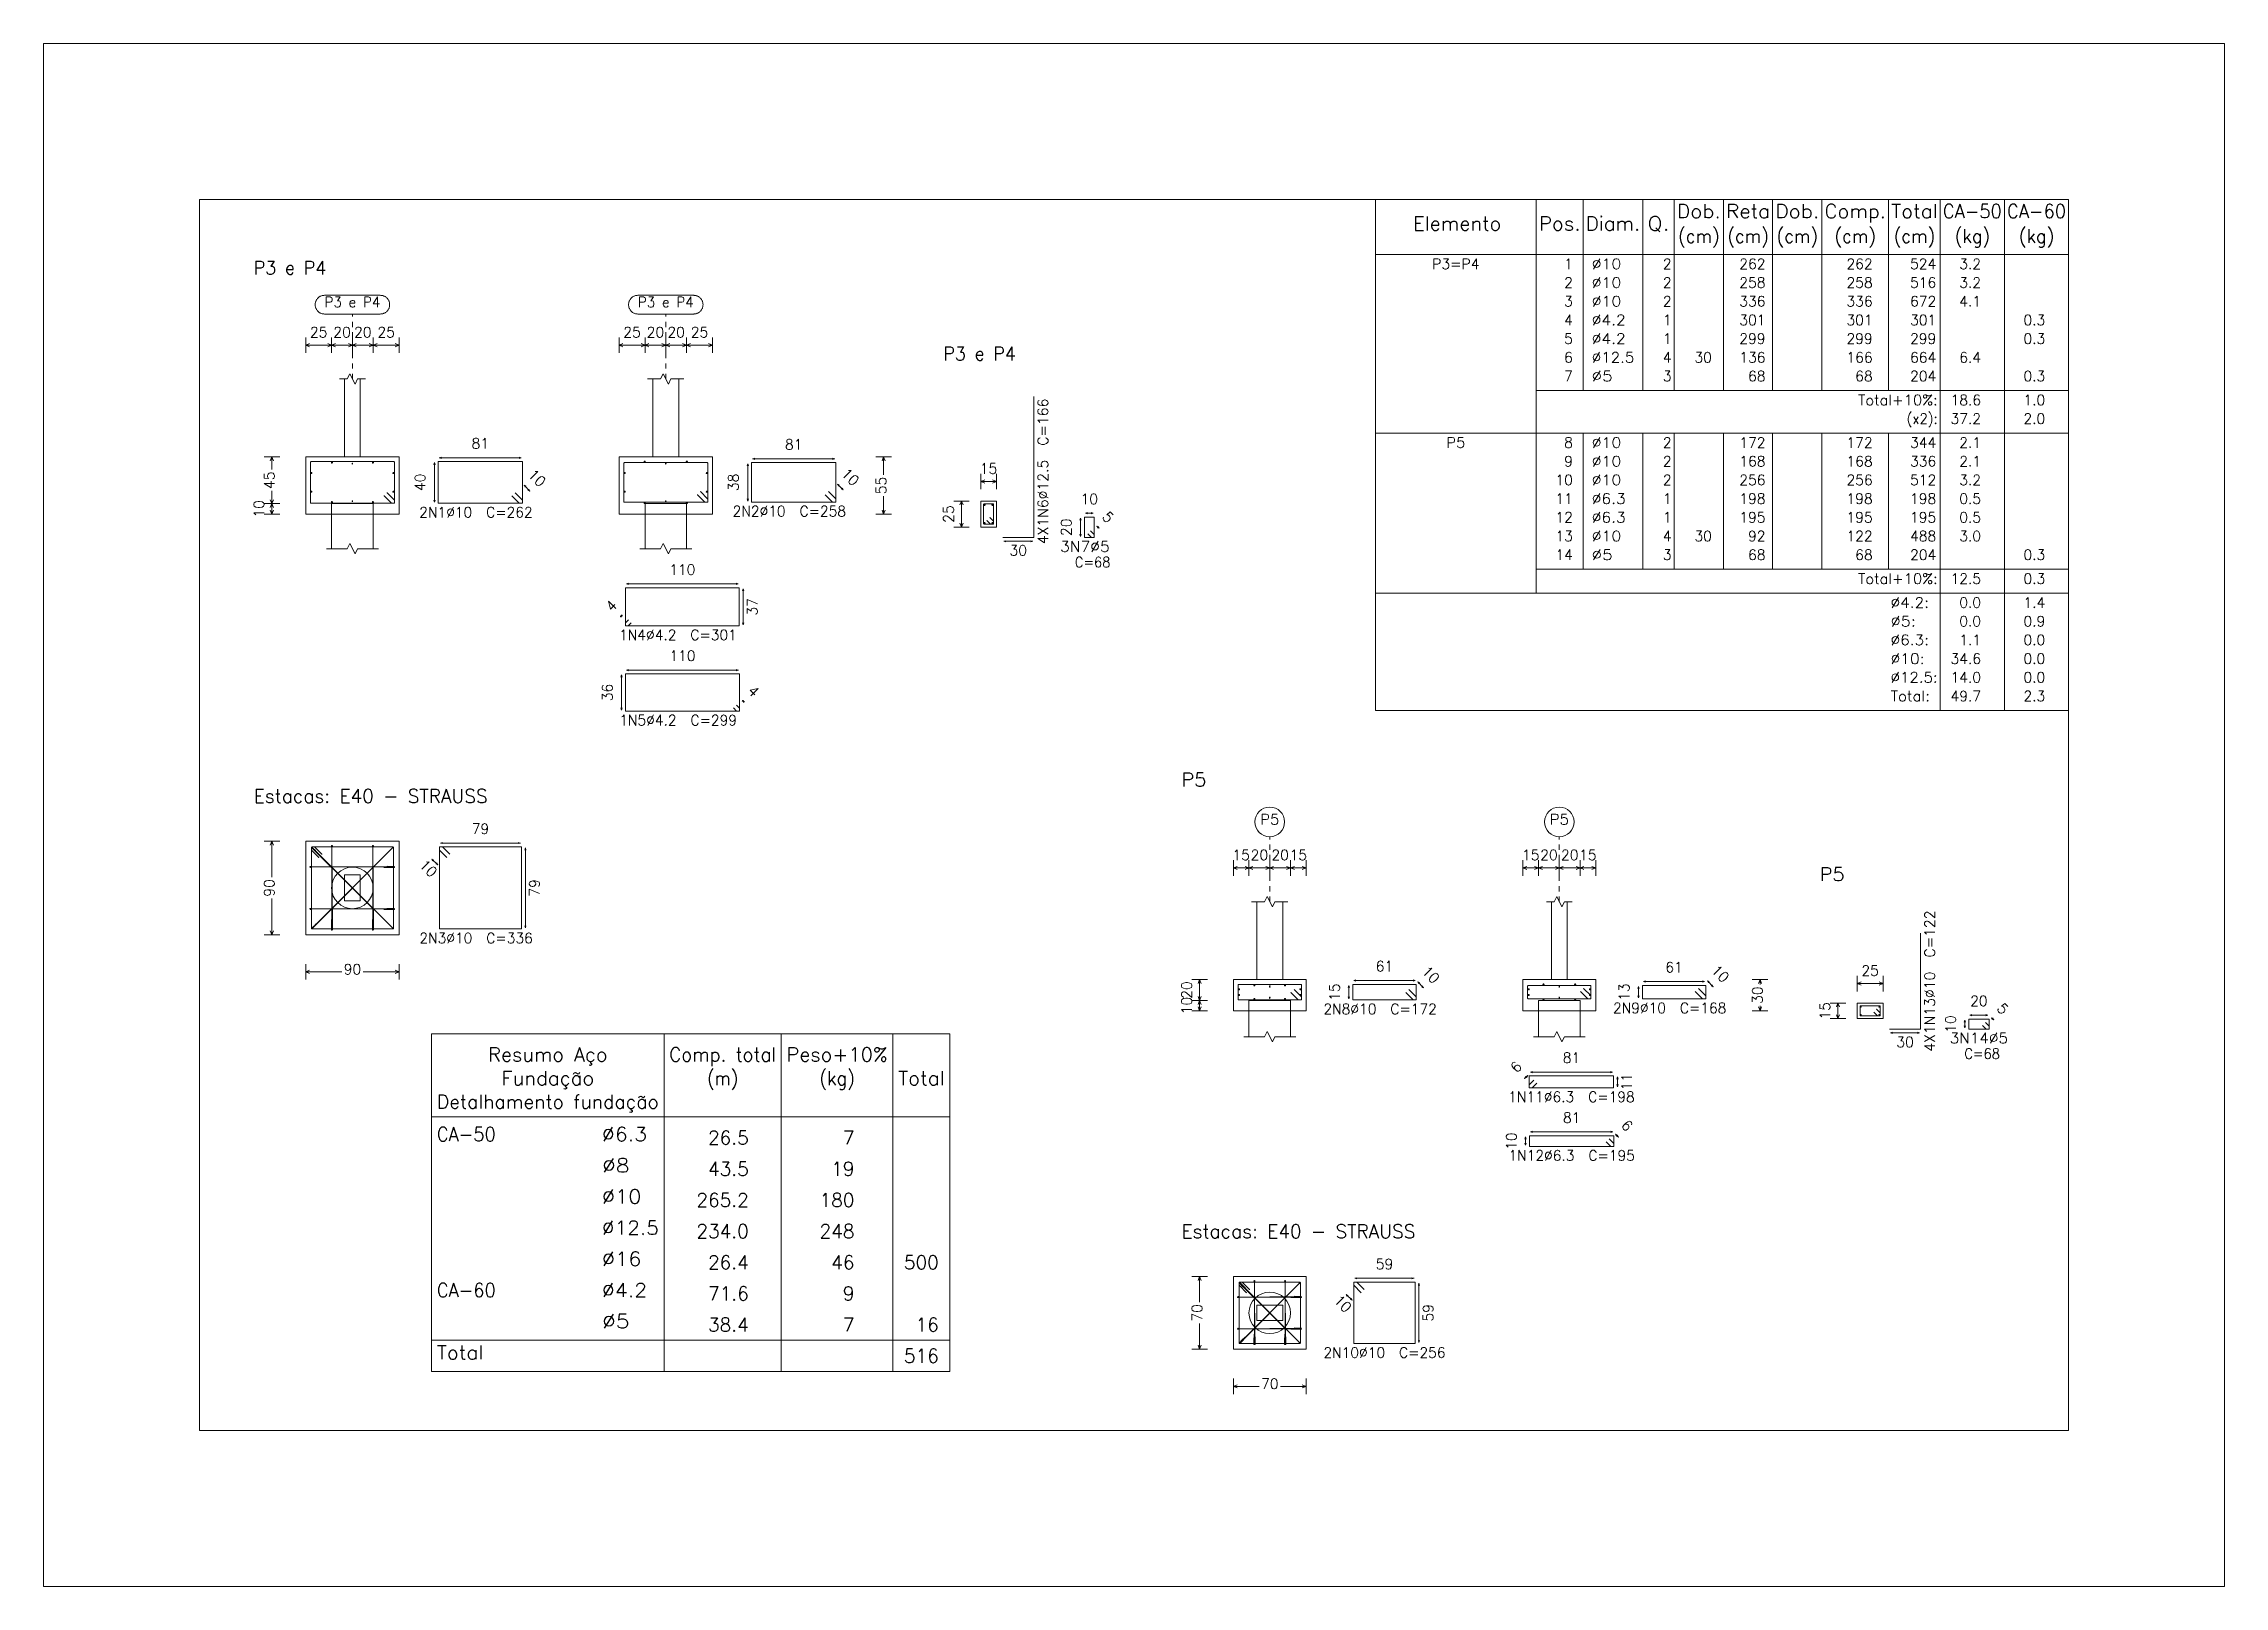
# Model space of a CAD drawing. Header units: millimetres. Extents: x 0 to 376, y 0 to 134.
# Drawn here: x 132.59 to 174.59, y 92.2 to 121.9 of the extents above; entities that cross this region are included whole.
import ezdxf
from ezdxf.enums import TextEntityAlignment as Align

# ---------------------------------------------------------------- set-up
doc = ezdxf.new("R2010")
doc.units = ezdxf.units.MM
doc.linetypes.add('CYPE_PUNTO', pattern=[0.075, 0, -0.075])
for name, color, linetype, lineweight in [('FUN_COTAS', 2, 'Continuous', 0), ('FUN_DES_ARMADURAS', 4, 'Continuous', 0), ('FUN_GEOMETRIA', 2, 'Continuous', 0), ('FUN_REFEREN', 2, 'Continuous', 0), ('FUN_TXT_ARMADURAS', 3, 'Continuous', 0), ('QUAD_BORDA', 1, 'Continuous', 20), ('QUAD_LIMITES', 2, 'Continuous', 0), ('TABELAS', 1, 'Continuous', 9), ('TEXTO_TABELAS', 1, 'Continuous', 0)]:
    doc.layers.add(name, color=color, linetype=linetype, lineweight=lineweight)
doc.styles.add('CYPETXT', font='romans__.ttf', dxfattribs={"height": 0.2})

msp = doc.modelspace()

# ---------------------------------------------------------------- texts
at = {"layer": 'FUN_COTAS', "style": 'CYPETXT'}
for s, width, p, p2 in [('P3 e P4', 0.785662, (137.9962, 116.8252), (139.0702, 116.8252)), ('P3 e P4', 0.785662, (144.0313, 116.8252), (145.1053, 116.8252)), ('25', 0.872274, (137.7151, 116.2452), (138.0512, 116.2452)), ('20', 0.872274, (138.1652, 116.2452), (138.5011, 116.2452)), ('20', 0.872274, (138.5651, 116.2452), (138.9012, 116.2452)), ('25', 0.872274, (139.0152, 116.2452), (139.3511, 116.2452)), ('25', 0.872274, (143.7503, 116.2452), (144.0863, 116.2452)), ('20', 0.872274, (144.2003, 116.2452), (144.5363, 116.2452)), ('20', 0.872274, (144.6003, 116.2452), (144.9363, 116.2452)), ('25', 0.872274, (145.0503, 116.2452), (145.3863, 116.2452)), ('15', 0.872274, (150.6169, 113.6209), (150.9529, 113.6209)), ('P5', 0.935124, (156.0161, 106.8668), (156.3851, 106.8668)), ('P5', 0.935124, (161.5927, 106.8668), (161.9617, 106.8668)), ('15', 0.872274, (155.4826, 106.1815), (155.8185, 106.1815)), ('20', 0.872274, (155.8325, 106.1815), (156.1686, 106.1815)), ('20', 0.872274, (156.2326, 106.1815), (156.5685, 106.1815)), ('15', 0.872274, (156.5825, 106.1815), (156.9186, 106.1815)), ('15', 0.872274, (161.0592, 106.1815), (161.3953, 106.1815)), ('20', 0.872274, (161.4092, 106.1815), (161.7452, 106.1815)), ('20', 0.872274, (161.8092, 106.1815), (162.1453, 106.1815)), ('15', 0.872274, (162.1592, 106.1815), (162.4952, 106.1815)), ('90', 0.872274, (138.3651, 103.9812), (138.7012, 103.9812)), ('25', 0.872274, (167.5955, 103.9557), (167.9315, 103.9557)), ('70', 0.872274, (156.0325, 96.0009), (156.3685, 96.0009))]:
    msp.add_text(s, height=0.2, dxfattribs=dict(at, width=width)).set_placement(p, p2, align=Align.FIT)
at = {"layer": 'FUN_COTAS', "style": 'CYPETXT', "width": 0.872274}
for s, p, p2 in [('45', (137.0322, 113.3263), (137.0322, 113.6623)), ('55', (148.8136, 113.2262), (148.8136, 113.5623)), ('10', (136.8322, 112.7763), (136.8322, 113.1123)), ('25', (150.1136, 112.6762), (150.1136, 113.0122)), ('90', (137.0322, 105.4782), (137.0322, 105.8142)), ('20', (154.6995, 103.5125), (154.6995, 103.8485)), ('10', (154.6995, 103.2125), (154.6995, 103.5485)), ('30', (165.6923, 103.4125), (165.6923, 103.7485)), ('15', (166.9923, 103.1125), (166.9923, 103.4485)), ('70', (154.8996, 97.2979), (154.8996, 97.6339))]:
    msp.add_text(s, height=0.2, rotation=90, dxfattribs=at).set_placement(p, p2, align=Align.FIT)
at = {"layer": 'FUN_REFEREN', "style": 'CYPETXT'}
for s, width, p, p2 in [('P3 e P4', 0.785662, (136.6321, 117.4553), (138.0283, 117.4553)), ('P5', 0.935124, (154.4995, 107.6022), (154.9793, 107.6022))]:
    msp.add_text(s, height=0.26, dxfattribs=dict(at, width=width)).set_placement(p, p2, align=Align.FIT)
at = {"layer": 'FUN_TXT_ARMADURAS', "style": 'CYPETXT'}
for s, height, width, p, p2 in [('P3 e P4', 0.26, 0.785662, (149.9136, 115.8026), (151.3098, 115.8026)), ('81', 0.2, 0.872274, (140.8281, 114.1042), (141.1642, 114.1042)), ('81', 0.2, 0.872274, (146.8633, 114.0842), (147.1993, 114.0842)), ('2N2%%c10  C=258', 0.2, 0.819881, (145.8553, 112.7993), (148.0393, 112.7993)), ('10', 0.2, 0.872274, (152.5569, 113.0343), (152.8929, 113.0343)), ('2N1%%c10  C=262', 0.2, 0.819881, (139.8202, 112.7793), (142.0042, 112.7793)), ('30', 0.2, 0.872274, (151.1889, 112.0443), (151.5249, 112.0443)), ('3N7%%c5', 0.2, 0.953428, (152.1639, 112.1192), (153.1179, 112.1192)), ('110', 0.2, 0.872274, (144.6347, 111.6746), (145.1387, 111.6746)), (' C=68', 0.2, 0.752788, (152.3199, 111.8192), (153.1299, 111.8192)), ('1N4%%c4.2  C=301', 0.2, 0.821025, (143.6687, 110.418), (145.9367, 110.418)), ('110', 0.2, 0.872274, (144.6376, 110.016), (145.1416, 110.016)), ('1N5%%c4.2  C=299', 0.2, 0.821025, (143.6716, 108.7762), (145.9396, 108.7762)), ('Estacas: E40 - STRAUSS', 0.26, 0.863788, (136.6321, 107.2862), (141.1367, 107.2862)), ('79', 0.2, 0.872274, (140.8305, 106.6862), (141.1665, 106.6862)), ('P5', 0.26, 0.935124, (166.7922, 105.7799), (167.272, 105.7799)), ('2N3%%c10  C=336', 0.2, 0.819881, (139.8225, 104.5812), (142.0065, 104.5812)), ('61', 0.2, 0.872274, (158.2415, 104.0405), (158.5776, 104.0405)), ('61', 0.2, 0.872274, (163.8183, 104.0205), (164.1542, 104.0205)), ('2N8%%c10  C=172', 0.2, 0.819881, (157.2336, 103.2155), (159.4176, 103.2155)), ('2N9%%c10  C=168', 0.2, 0.819881, (162.8102, 103.2355), (164.9942, 103.2355)), ('20', 0.2, 0.872274, (169.6895, 103.3705), (170.0255, 103.3705)), ('30', 0.2, 0.872274, (168.2675, 102.5805), (168.6035, 102.5805)), ('3N14%%c5', 0.2, 0.940329, (169.2965, 102.6555), (170.4185, 102.6555)), (' C=68', 0.2, 0.752788, (169.4525, 102.3555), (170.2625, 102.3555)), ('81', 0.2, 0.872274, (161.8424, 102.2775), (162.1784, 102.2775)), ('1N11%%c6.3  C=198', 0.2, 0.824365, (160.7924, 101.5251), (163.2284, 101.5251)), ('81', 0.2, 0.872274, (161.8469, 101.1231), (162.1829, 101.1231)), ('1N12%%c6.3  C=195', 0.2, 0.824365, (160.7969, 100.3959), (163.2329, 100.3959)), ('Estacas: E40 - STRAUSS', 0.26, 0.863788, (154.4995, 98.9059), (159.0041, 98.9059)), ('59', 0.2, 0.872274, (158.2415, 98.3059), (158.5776, 98.3059)), ('2N10%%c10  C=256', 0.2, 0.823414, (157.2336, 96.6009), (159.5856, 96.6009))]:
    msp.add_text(s, height=height, dxfattribs=dict(at, width=width)).set_placement(p, p2, align=Align.FIT)
for s, rotation, width, p, p2 in [('4X1N6%%c12.5  C=166', 90, 0.838872, (151.9319, 112.2646), (151.9319, 115.0666)), ('40', 90, 0.872274, (139.9361, 113.2862), (139.9361, 113.6222)), ('10', 315.00124, 0.872274, (141.8995, 113.5866), (142.1371, 113.349)), ('38', 90, 0.872274, (145.9713, 113.2862), (145.9713, 113.6222)), ('10', 315.00247, 0.872274, (147.9346, 113.6066), (148.1722, 113.369)), ('20', 90, 0.872274, (152.3799, 112.4213), (152.3799, 112.7572)), ('5', 314.99258, 0.872274, (152.955, 112.7738), (153.0738, 112.655)), ('4', 45, 0.872274, (143.53, 110.9473), (143.6488, 111.0661)), ('37', 90, 0.872274, (146.3338, 110.8908), (146.3338, 111.2268)), ('36', 90, 0.872274, (143.5425, 109.2406), (143.5425, 109.5766)), ('4', 315, 0.872274, (146.1275, 109.4243), (146.2463, 109.3055)), ('10', 315, 0.872274, (139.8069, 106.0707), (140.0444, 105.8331)), ('79', 90, 0.872274, (142.1385, 105.4782), (142.1385, 105.8142)), ('4X1N13%%c10  C=122', 90, 0.838475, (169.0105, 102.4939), (169.0105, 105.2119)), ('15', 90, 0.872274, (157.5496, 103.4725), (157.5496, 103.8085)), ('10', 315.01484, 0.872274, (159.1128, 104.0228), (159.3504, 103.7853)), ('13', 90, 0.872274, (163.1262, 103.4725), (163.1262, 103.8085)), ('10', 315.01978, 0.872274, (164.6894, 104.0428), (164.9271, 103.8053)), ('5', 315.00742, 0.872274, (170.1875, 103.3101), (170.3063, 103.1913)), ('10', 90, 0.872274, (169.4125, 102.8575), (169.4125, 103.1935)), ('6', 44.98887, 0.872274, (160.9545, 102.0714), (161.0733, 102.1901)), ('11', 90, 0.872274, (163.1718, 101.7458), (163.1718, 102.0818)), ('10', 90, 0.872274, (160.9536, 100.604), (160.9536, 100.94)), ('6', 315.0136, 0.872274, (162.952, 101.0609), (163.0708, 100.9422)), ('10', 315, 0.872274, (157.4179, 97.6904), (157.6555, 97.4528)), ('59', 90, 0.872274, (159.3495, 97.2979), (159.3495, 97.6339))]:
    msp.add_text(s, height=0.2, rotation=rotation, dxfattribs=dict(at, width=width)).set_placement(p, p2, align=Align.FIT)
at = {"layer": 'TEXTO_TABELAS', "style": 'CYPETXT'}
for s, height, width, p, p2 in [('Elemento', 0.26667, 0.923378, (158.9588, 118.3038), (160.6587, 118.3038)), ('Pos.', 0.26667, 0.930268, (161.3837, 118.3038), (162.1877, 118.3038)), ('Diam.', 0.26667, 0.924488, (162.2877, 118.3038), (163.3357, 118.3038)), ('Q.', 0.26667, 1.025806, (163.4758, 118.3038), (163.8998, 118.3038)), ('Dob.', 0.26667, 0.953523, (164.0397, 118.5438), (164.8878, 118.5438)), ('Reta', 0.26667, 0.94055, (164.9878, 118.5438), (165.8357, 118.5438)), ('Dob.', 0.26667, 0.953523, (165.9358, 118.5438), (166.7837, 118.5438)), ('Comp.', 0.26667, 0.895522, (166.8837, 118.5438), (168.0677, 118.5438)), ('Total', 0.26667, 0.935673, (168.1678, 118.5438), (169.0637, 118.5438)), ('CA-50', 0.26667, 0.813132, (169.1637, 118.5438), (170.2997, 118.5438)), ('CA-60', 0.26667, 0.813132, (170.3998, 118.5438), (171.5358, 118.5438)), ('(cm)', 0.26667, 0.819001, (164.0637, 118.0638), (164.8638, 118.0638)), ('(cm)', 0.26667, 0.819001, (165.0118, 118.0638), (165.8117, 118.0638)), ('(cm)', 0.26667, 0.819001, (165.9598, 118.0638), (166.7597, 118.0638)), ('(cm)', 0.26667, 0.819001, (167.0757, 118.0638), (167.8758, 118.0638)), ('(cm)', 0.26667, 0.819001, (168.2158, 118.0638), (169.0157, 118.0638)), ('(kg)', 0.26667, 0.827954, (169.3897, 118.0638), (170.0737, 118.0638)), ('(kg)', 0.26667, 0.827954, (170.6258, 118.0638), (171.3098, 118.0638)), ('P3=P4', 0.2, 0.878443, (159.3278, 117.5605), (160.2397, 117.5605)), ('1', 0.2, 0.872274, (161.8698, 117.5605), (162.0377, 117.5605)), ('%%c10', 0.2, 0.955414, (162.4007, 117.5605), (162.9708, 117.5605)), ('2', 0.2, 0.872274, (163.7717, 117.5605), (163.9398, 117.5605)), ('262', 0.2, 0.872274, (165.2438, 117.5605), (165.7477, 117.5605)), ('262', 0.2, 0.872274, (167.3077, 117.5605), (167.8117, 117.5605)), ('524', 0.2, 0.872274, (168.5317, 117.5605), (169.0358, 117.5605)), ('3.2', 0.2, 0.868127, (169.4797, 117.5605), (169.8998, 117.5605)), ('2', 0.2, 0.872274, (161.8698, 117.2005), (162.0377, 117.2005)), ('%%c10', 0.2, 0.955414, (162.4007, 117.2005), (162.9708, 117.2005)), ('2', 0.2, 0.872274, (163.7717, 117.2005), (163.9398, 117.2005)), ('258', 0.2, 0.872274, (165.2438, 117.2005), (165.7477, 117.2005)), ('258', 0.2, 0.872274, (167.3077, 117.2005), (167.8117, 117.2005)), ('516', 0.2, 0.872274, (168.5317, 117.2005), (169.0358, 117.2005)), ('3.2', 0.2, 0.868127, (169.4797, 117.2005), (169.8998, 117.2005)), ('3', 0.2, 0.872274, (161.8698, 116.8405), (162.0377, 116.8405)), ('%%c10', 0.2, 0.955414, (162.4007, 116.8405), (162.9708, 116.8405)), ('2', 0.2, 0.872274, (163.7717, 116.8405), (163.9398, 116.8405)), ('336', 0.2, 0.872274, (165.2438, 116.8405), (165.7477, 116.8405)), ('336', 0.2, 0.872274, (167.3077, 116.8405), (167.8117, 116.8405)), ('672', 0.2, 0.872274, (168.5317, 116.8405), (169.0358, 116.8405)), ('4.1', 0.2, 0.868127, (169.4797, 116.8405), (169.8998, 116.8405)), ('4', 0.2, 0.872274, (161.8698, 116.4805), (162.0377, 116.4805)), ('%%c4.2', 0.2, 0.940736, (162.4007, 116.4805), (163.0548, 116.4805)), ('1', 0.2, 0.872274, (163.7717, 116.4805), (163.9398, 116.4805)), ('301', 0.2, 0.872274, (165.2438, 116.4805), (165.7477, 116.4805)), ('301', 0.2, 0.872274, (167.3077, 116.4805), (167.8117, 116.4805)), ('301', 0.2, 0.872274, (168.5317, 116.4805), (169.0358, 116.4805)), ('0.3', 0.2, 0.868127, (170.7158, 116.4805), (171.1358, 116.4805)), ('5', 0.2, 0.872274, (161.8698, 116.1205), (162.0377, 116.1205)), ('6', 0.2, 0.872274, (161.8698, 115.7605), (162.0377, 115.7605)), ('%%c12.5', 0.2, 0.925884, (162.4007, 115.7605), (163.2227, 115.7605)), ('%%c4.2', 0.2, 0.940736, (162.4007, 116.1205), (163.0548, 116.1205)), ('4', 0.2, 0.872274, (163.7717, 115.7605), (163.9398, 115.7605)), ('1', 0.2, 0.872274, (163.7717, 116.1205), (163.9398, 116.1205)), ('30', 0.2, 0.872274, (164.3798, 115.7605), (164.7158, 115.7605)), ('299', 0.2, 0.872274, (165.2438, 116.1205), (165.7477, 116.1205)), ('136', 0.2, 0.872274, (165.2438, 115.7605), (165.7477, 115.7605)), ('299', 0.2, 0.872274, (167.3077, 116.1205), (167.8117, 116.1205)), ('166', 0.2, 0.872274, (167.3077, 115.7605), (167.8117, 115.7605)), ('299', 0.2, 0.872274, (168.5317, 116.1205), (169.0358, 116.1205)), ('664', 0.2, 0.872274, (168.5317, 115.7605), (169.0358, 115.7605)), ('6.4', 0.2, 0.868127, (169.4797, 115.7605), (169.8998, 115.7605)), ('0.3', 0.2, 0.868127, (170.7158, 116.1205), (171.1358, 116.1205)), ('7', 0.2, 0.872274, (161.8698, 115.4005), (162.0377, 115.4005)), ('%%c5', 0.2, 0.99505, (162.4007, 115.4005), (162.8028, 115.4005)), ('3', 0.2, 0.872274, (163.7717, 115.4005), (163.9398, 115.4005)), ('68', 0.2, 0.872274, (165.4118, 115.4005), (165.7477, 115.4005)), ('68', 0.2, 0.872274, (167.4758, 115.4005), (167.8117, 115.4005)), ('204', 0.2, 0.872274, (168.5317, 115.4005), (169.0358, 115.4005)), ('0.3', 0.2, 0.868127, (170.7158, 115.4005), (171.1358, 115.4005)), ('Total+10%:', 0.2, 0.906671, (167.5308, 114.9405), (169.0637, 114.9405)), ('18.6', 0.2, 0.869308, (169.3117, 114.9405), (169.8998, 114.9405)), ('1.0', 0.2, 0.868127, (170.7158, 114.9405), (171.1358, 114.9405)), ('(x2):', 0.2, 0.820506, (168.4667, 114.5805), (169.0637, 114.5805)), ('37.2', 0.2, 0.869308, (169.3117, 114.5805), (169.8998, 114.5805)), ('2.0', 0.2, 0.868127, (170.7158, 114.5805), (171.1358, 114.5805)), ('P5', 0.2, 0.935124, (159.5993, 114.1205), (159.9683, 114.1205)), ('8', 0.2, 0.872274, (161.8698, 114.1205), (162.0377, 114.1205)), ('%%c10', 0.2, 0.955414, (162.4007, 114.1205), (162.9708, 114.1205)), ('2', 0.2, 0.872274, (163.7717, 114.1205), (163.9398, 114.1205)), ('172', 0.2, 0.872274, (165.2438, 114.1205), (165.7477, 114.1205)), ('172', 0.2, 0.872274, (167.3077, 114.1205), (167.8117, 114.1205)), ('344', 0.2, 0.872274, (168.5317, 114.1205), (169.0358, 114.1205)), ('2.1', 0.2, 0.868127, (169.4797, 114.1205), (169.8998, 114.1205)), ('9', 0.2, 0.872274, (161.8698, 113.7605), (162.0377, 113.7605)), ('%%c10', 0.2, 0.955414, (162.4007, 113.7605), (162.9708, 113.7605)), ('2', 0.2, 0.872274, (163.7717, 113.7605), (163.9398, 113.7605)), ('168', 0.2, 0.872274, (165.2438, 113.7605), (165.7477, 113.7605)), ('168', 0.2, 0.872274, (167.3077, 113.7605), (167.8117, 113.7605)), ('336', 0.2, 0.872274, (168.5317, 113.7605), (169.0358, 113.7605)), ('2.1', 0.2, 0.868127, (169.4797, 113.7605), (169.8998, 113.7605)), ('10', 0.2, 0.872274, (161.7018, 113.4005), (162.0377, 113.4005)), ('%%c10', 0.2, 0.955414, (162.4007, 113.4005), (162.9708, 113.4005)), ('2', 0.2, 0.872274, (163.7717, 113.4005), (163.9398, 113.4005)), ('256', 0.2, 0.872274, (165.2438, 113.4005), (165.7477, 113.4005)), ('256', 0.2, 0.872274, (167.3077, 113.4005), (167.8117, 113.4005)), ('512', 0.2, 0.872274, (168.5317, 113.4005), (169.0358, 113.4005)), ('3.2', 0.2, 0.868127, (169.4797, 113.4005), (169.8998, 113.4005)), ('11', 0.2, 0.872274, (161.7018, 113.0405), (162.0377, 113.0405)), ('%%c6.3', 0.2, 0.940736, (162.4007, 113.0405), (163.0548, 113.0405)), ('1', 0.2, 0.872274, (163.7717, 113.0405), (163.9398, 113.0405)), ('198', 0.2, 0.872274, (165.2438, 113.0405), (165.7477, 113.0405)), ('198', 0.2, 0.872274, (167.3077, 113.0405), (167.8117, 113.0405)), ('198', 0.2, 0.872274, (168.5317, 113.0405), (169.0358, 113.0405)), ('0.5', 0.2, 0.868127, (169.4797, 113.0405), (169.8998, 113.0405)), ('12', 0.2, 0.872274, (161.7018, 112.6805), (162.0377, 112.6805)), ('%%c6.3', 0.2, 0.940736, (162.4007, 112.6805), (163.0548, 112.6805)), ('1', 0.2, 0.872274, (163.7717, 112.6805), (163.9398, 112.6805)), ('195', 0.2, 0.872274, (165.2438, 112.6805), (165.7477, 112.6805)), ('195', 0.2, 0.872274, (167.3077, 112.6805), (167.8117, 112.6805)), ('195', 0.2, 0.872274, (168.5317, 112.6805), (169.0358, 112.6805)), ('0.5', 0.2, 0.868127, (169.4797, 112.6805), (169.8998, 112.6805)), ('13', 0.2, 0.872274, (161.7018, 112.3205), (162.0377, 112.3205)), ('14', 0.2, 0.872274, (161.7018, 111.9605), (162.0377, 111.9605)), ('%%c10', 0.2, 0.955414, (162.4007, 112.3205), (162.9708, 112.3205)), ('%%c5', 0.2, 0.99505, (162.4007, 111.9605), (162.8028, 111.9605)), ('4', 0.2, 0.872274, (163.7717, 112.3205), (163.9398, 112.3205)), ('3', 0.2, 0.872274, (163.7717, 111.9605), (163.9398, 111.9605)), ('30', 0.2, 0.872274, (164.3798, 112.3205), (164.7158, 112.3205)), ('92', 0.2, 0.872274, (165.4118, 112.3205), (165.7477, 112.3205)), ('68', 0.2, 0.872274, (165.4118, 111.9605), (165.7477, 111.9605)), ('122', 0.2, 0.872274, (167.3077, 112.3205), (167.8117, 112.3205)), ('68', 0.2, 0.872274, (167.4758, 111.9605), (167.8117, 111.9605)), ('488', 0.2, 0.872274, (168.5317, 112.3205), (169.0358, 112.3205)), ('204', 0.2, 0.872274, (168.5317, 111.9605), (169.0358, 111.9605)), ('3.0', 0.2, 0.868127, (169.4797, 112.3205), (169.8998, 112.3205)), ('0.3', 0.2, 0.868127, (170.7158, 111.9605), (171.1358, 111.9605)), ('Total+10%:', 0.2, 0.906671, (167.5308, 111.5005), (169.0637, 111.5005)), ('12.5', 0.2, 0.869308, (169.3117, 111.5005), (169.8998, 111.5005)), ('0.3', 0.2, 0.868127, (170.7158, 111.5005), (171.1358, 111.5005)), ('%%c4.2:', 0.2, 0.929705, (168.1577, 111.0405), (168.8957, 111.0405)), ('%%c5:', 0.2, 0.966972, (168.1577, 110.6805), (168.6438, 110.6805)), ('0.0', 0.2, 0.868127, (169.4797, 111.0405), (169.8998, 111.0405)), ('0.0', 0.2, 0.868127, (169.4797, 110.6805), (169.8998, 110.6805)), ('0.9', 0.2, 0.868127, (170.7158, 110.6805), (171.1358, 110.6805)), ('1.4', 0.2, 0.868127, (170.7158, 111.0405), (171.1358, 111.0405)), ('%%c6.3:', 0.2, 0.929705, (168.1577, 110.3205), (168.8957, 110.3205)), ('1.1', 0.2, 0.868127, (169.4797, 110.3205), (169.8998, 110.3205)), ('0.0', 0.2, 0.868127, (170.7158, 110.3205), (171.1358, 110.3205)), ('%%c10:', 0.2, 0.940736, (168.1577, 109.9605), (168.8117, 109.9605)), ('34.6', 0.2, 0.869308, (169.3117, 109.9605), (169.8998, 109.9605)), ('0.0', 0.2, 0.868127, (170.7158, 109.9605), (171.1358, 109.9605)), ('%%c12.5:', 0.2, 0.918491, (168.1577, 109.6005), (169.0637, 109.6005)), ('14.0', 0.2, 0.869308, (169.3117, 109.6005), (169.8998, 109.6005)), ('0.0', 0.2, 0.868127, (170.7158, 109.6005), (171.1358, 109.6005)), ('Total:', 0.2, 0.925563, (168.1577, 109.2405), (168.9137, 109.2405)), ('49.7', 0.2, 0.869308, (169.3117, 109.2405), (169.8998, 109.2405)), ('2.3', 0.2, 0.868127, (170.7158, 109.2405), (171.1358, 109.2405)), ('Resumo Aço', 0.26667, 0.895546, (141.1462, 102.3047), (143.4461, 102.3047)), ('Comp. total', 0.266667, 0.822839, (144.6342, 102.3047), (146.6901, 102.3047)), ('Peso+10%', 0.26667, 0.916489, (146.8902, 102.3047), (148.8422, 102.3047)), ('Fundação', 0.26667, 0.926873, (141.4022, 101.8513), (143.1901, 101.8513)), ('(m)', 0.26667, 0.805297, (145.3622, 101.8513), (145.9622, 101.8513)), ('(kg)', 0.26667, 0.827954, (147.5241, 101.8513), (148.2081, 101.8513)), ('Total', 0.26667, 0.935673, (149.0421, 101.8513), (149.9382, 101.8513)), ('Detalhamento fundação', 0.266667, 0.876565, (140.1582, 101.398), (144.4341, 101.398)), ('CA-50', 0.26667, 0.813132, (140.1582, 100.7713), (141.2942, 100.7713)), ('%%c6.3', 0.26667, 0.940736, (143.3382, 100.7713), (144.2101, 100.7713)), ('26.5', 0.26667, 0.869308, (145.3821, 100.7047), (146.1661, 100.7047)), ('7', 0.2667, 0.872274, (147.9781, 100.7047), (148.2021, 100.7047)), ('%%c8', 0.26667, 0.99505, (143.3382, 100.1713), (143.8741, 100.1713)), ('43.5', 0.26667, 0.869308, (145.3821, 100.1047), (146.1661, 100.1047)), ('19', 0.26667, 0.872274, (147.7542, 100.1047), (148.2021, 100.1047)), ('%%c10', 0.26667, 0.955414, (143.3382, 99.5713), (144.0982, 99.5713)), ('265.2', 0.26667, 0.869965, (145.1582, 99.5047), (146.1661, 99.5047)), ('180', 0.26667, 0.872274, (147.5301, 99.5047), (148.2021, 99.5047)), ('%%c12.5', 0.26667, 0.925884, (143.3382, 98.9713), (144.4341, 98.9713)), ('234.0', 0.26667, 0.869965, (145.1582, 98.9047), (146.1661, 98.9047)), ('248', 0.26667, 0.872274, (147.5301, 98.9047), (148.2021, 98.9047)), ('%%c16', 0.26667, 0.955414, (143.3382, 98.3713), (144.0982, 98.3713)), ('26.4', 0.26667, 0.869308, (145.3821, 98.3047), (146.1661, 98.3047)), ('46', 0.26667, 0.872274, (147.7542, 98.3047), (148.2021, 98.3047)), ('500', 0.26667, 0.872274, (149.1541, 98.3047), (149.8262, 98.3047)), ('CA-60', 0.26667, 0.813132, (140.1582, 97.7713), (141.2942, 97.7713)), ('%%c4.2', 0.26667, 0.940736, (143.3382, 97.7713), (144.2101, 97.7713)), ('71.6', 0.26667, 0.869308, (145.3821, 97.7047), (146.1661, 97.7047)), ('9', 0.2667, 0.872274, (147.9781, 97.7047), (148.2021, 97.7047)), ('%%c5', 0.26667, 0.99505, (143.3382, 97.1713), (143.8741, 97.1713)), ('38.4', 0.26667, 0.869308, (145.3821, 97.1047), (146.1661, 97.1047)), ('7', 0.2667, 0.872274, (147.9781, 97.1047), (148.2021, 97.1047)), ('16', 0.26667, 0.872274, (149.3782, 97.1047), (149.8262, 97.1047)), ('Total', 0.26667, 0.935673, (140.1582, 96.5713), (141.0541, 96.5713)), ('516', 0.26667, 0.872274, (149.1541, 96.5047), (149.8262, 96.5047))]:
    msp.add_text(s, height=height, dxfattribs=dict(at, width=width)).set_placement(p, p2, align=Align.FIT)

# ---------------------------------------------------------------- hatches: boundary and pattern name
at = {"layer": 'FUN_DES_ARMADURAS'}
h = msp.add_hatch(color=256, dxfattribs=at)
edge = h.paths.add_edge_path(flags=0)
edge.add_arc((139.1417, 113.1957), 0.0016, 0, 360)
h = msp.add_hatch(color=256, dxfattribs=at)
edge = h.paths.add_edge_path(flags=0)
edge.add_arc((139.2017, 113.2557), 0.0016, 0, 360)
h = msp.add_hatch(color=256, dxfattribs=at)
edge = h.paths.add_edge_path(flags=0)
edge.add_arc((145.1769, 113.2157), 0.0016, 0, 360)
h = msp.add_hatch(color=256, dxfattribs=at)
edge = h.paths.add_edge_path(flags=0)
edge.add_arc((145.2369, 113.2757), 0.0016, 0, 360)
h = msp.add_hatch(color=256, dxfattribs=at)
edge = h.paths.add_edge_path(flags=0)
edge.add_arc((150.7542, 112.72), 0.0016, 0, 360)
h = msp.add_hatch(color=256, dxfattribs=at)
edge = h.paths.add_edge_path(flags=0)
edge.add_arc((150.8092, 112.775), 0.0016, 0, 360)
h = msp.add_hatch(color=256, dxfattribs=at)
edge = h.paths.add_edge_path(flags=0)
edge.add_arc((137.796, 106.3766), 0.0016, 0, 360)
h = msp.add_hatch(color=256, dxfattribs=at)
edge = h.paths.add_edge_path(flags=0)
edge.add_arc((137.8406, 106.3445), 0.0016, 0, 360)
h = msp.add_hatch(color=256, dxfattribs=at)
edge = h.paths.add_edge_path(flags=0)
edge.add_arc((137.9446, 106.2948), 0.0016, 0, 360)
h = msp.add_hatch(color=256, dxfattribs=at)
edge = h.paths.add_edge_path(flags=0)
edge.add_arc((137.8846, 106.2348), 0.0016, 0, 360)
h = msp.add_hatch(color=256, dxfattribs=at)
edge = h.paths.add_edge_path(flags=0)
edge.add_arc((139.1417, 106.0417), 0.0016, 0, 360)
h = msp.add_hatch(color=256, dxfattribs=at)
edge = h.paths.add_edge_path(flags=0)
edge.add_arc((139.2017, 106.0628), 0.0016, 0, 360)
h = msp.add_hatch(color=256, dxfattribs=at)
edge = h.paths.add_edge_path(flags=0)
edge.add_arc((138.1288, 105.0376), 0.0016, 0, 360)
h = msp.add_hatch(color=256, dxfattribs=at)
edge = h.paths.add_edge_path(flags=0)
edge.add_arc((138.9188, 105.0376), 0.0016, 0, 360)
h = msp.add_hatch(color=256, dxfattribs=at)
edge = h.paths.add_edge_path(flags=0)
edge.add_arc((139.1417, 105.2317), 0.0016, 0, 360)
h = msp.add_hatch(color=256, dxfattribs=at)
edge = h.paths.add_edge_path(flags=0)
edge.add_arc((139.2017, 105.2528), 0.0016, 0, 360)
h = msp.add_hatch(color=256, dxfattribs=at)
edge = h.paths.add_edge_path(flags=0)
edge.add_arc((137.8027, 104.909), 0.0016, 0, 360)
h = msp.add_hatch(color=256, dxfattribs=at)
edge = h.paths.add_edge_path(flags=0)
edge.add_arc((137.8348, 104.9536), 0.0016, 0, 360)
h = msp.add_hatch(color=256, dxfattribs=at)
edge = h.paths.add_edge_path(flags=0)
edge.add_arc((138.1499, 104.9776), 0.0016, 0, 360)
h = msp.add_hatch(color=256, dxfattribs=at)
edge = h.paths.add_edge_path(flags=0)
edge.add_arc((138.9399, 104.9776), 0.0016, 0, 360)
h = msp.add_hatch(color=256, dxfattribs=at)
edge = h.paths.add_edge_path(flags=0)
edge.add_arc((156.6091, 103.6319), 0.0016, 0, 360)
h = msp.add_hatch(color=256, dxfattribs=at)
edge = h.paths.add_edge_path(flags=0)
edge.add_arc((156.6691, 103.6918), 0.0016, 0, 360)
h = msp.add_hatch(color=256, dxfattribs=at)
edge = h.paths.add_edge_path(flags=0)
edge.add_arc((162.1858, 103.6518), 0.0016, 0, 360)
h = msp.add_hatch(color=256, dxfattribs=at)
edge = h.paths.add_edge_path(flags=0)
edge.add_arc((162.2458, 103.7118), 0.0016, 0, 360)
h = msp.add_hatch(color=256, dxfattribs=at)
edge = h.paths.add_edge_path(flags=0)
edge.add_arc((167.8328, 103.2562), 0.0016, 0, 360)
h = msp.add_hatch(color=256, dxfattribs=at)
edge = h.paths.add_edge_path(flags=0)
edge.add_arc((167.8878, 103.3112), 0.0016, 0, 360)
h = msp.add_hatch(color=256, dxfattribs=at)
edge = h.paths.add_edge_path(flags=0)
edge.add_arc((155.6828, 97.9695), 0.0016, 0, 360)
h = msp.add_hatch(color=256, dxfattribs=at)
edge = h.paths.add_edge_path(flags=0)
edge.add_arc((155.7328, 97.9399), 0.0016, 0, 360)
h = msp.add_hatch(color=256, dxfattribs=at)
edge = h.paths.add_edge_path(flags=0)
edge.add_arc((155.812, 97.9145), 0.0016, 0, 360)
h = msp.add_hatch(color=256, dxfattribs=at)
edge = h.paths.add_edge_path(flags=0)
edge.add_arc((155.752, 97.8545), 0.0016, 0, 360)
h = msp.add_hatch(color=256, dxfattribs=at)
edge = h.paths.add_edge_path(flags=0)
edge.add_arc((156.6091, 97.764), 0.0016, 0, 360)
h = msp.add_hatch(color=256, dxfattribs=at)
edge = h.paths.add_edge_path(flags=0)
edge.add_arc((156.6691, 97.7865), 0.0016, 0, 360)
h = msp.add_hatch(color=256, dxfattribs=at)
edge = h.paths.add_edge_path(flags=0)
edge.add_arc((155.8993, 97.0573), 0.0016, 0, 360)
h = msp.add_hatch(color=256, dxfattribs=at)
edge = h.paths.add_edge_path(flags=0)
edge.add_arc((156.4893, 97.0573), 0.0016, 0, 360)
h = msp.add_hatch(color=256, dxfattribs=at)
edge = h.paths.add_edge_path(flags=0)
edge.add_arc((156.6091, 97.154), 0.0016, 0, 360)
h = msp.add_hatch(color=256, dxfattribs=at)
edge = h.paths.add_edge_path(flags=0)
edge.add_arc((156.6691, 97.1765), 0.0016, 0, 360)
h = msp.add_hatch(color=256, dxfattribs=at)
edge = h.paths.add_edge_path(flags=0)
edge.add_arc((155.6973, 96.9478), 0.0016, 0, 360)
h = msp.add_hatch(color=256, dxfattribs=at)
edge = h.paths.add_edge_path(flags=0)
edge.add_arc((155.7268, 96.9979), 0.0016, 0, 360)
h = msp.add_hatch(color=256, dxfattribs=at)
edge = h.paths.add_edge_path(flags=0)
edge.add_arc((155.9221, 96.9973), 0.0016, 0, 360)
h = msp.add_hatch(color=256, dxfattribs=at)
edge = h.paths.add_edge_path(flags=0)
edge.add_arc((156.5121, 96.9973), 0.0016, 0, 360)

# ---------------------------------------------------------------- linework, layer by layer
at = {"layer": 'FUN_COTAS', "linetype": 'CYPE_PUNTO'}
for p, q in [((138.5332, 115.4442), (138.5332, 116.6953)), ((144.5683, 115.4442), (144.5683, 116.6953)), ((156.2005, 105.3805), (156.2005, 106.6315)), ((161.7773, 105.3805), (161.7773, 106.6315))]:
    msp.add_line(p, q, dxfattribs=at)
at = {"layer": 'FUN_COTAS'}
for p, q in [((137.6332, 115.9453), (137.6332, 116.2452)), ((137.6332, 116.0952), (137.7081, 116.1252)), ((137.6332, 116.0952), (137.7081, 116.0653)), ((137.6332, 116.0952), (138.1332, 116.0952)), ((138.1332, 116.0952), (138.0582, 116.1252)), ((138.1332, 116.0952), (138.0582, 116.0653)), ((138.1332, 115.9453), (138.1332, 116.2452)), ((138.1332, 115.9453), (138.1332, 116.2452)), ((138.1332, 116.0952), (138.2081, 116.1252)), ((138.1332, 116.0952), (138.2081, 116.0653)), ((138.1332, 116.0952), (138.5332, 116.0952)), ((138.5332, 116.0952), (138.4581, 116.1252)), ((138.5332, 116.0952), (138.4581, 116.0653)), ((138.5332, 115.9453), (138.5332, 116.2452)), ((138.5332, 115.9453), (138.5332, 116.2452)), ((138.5332, 116.0952), (138.6081, 116.1252)), ((138.5332, 116.0952), (138.6081, 116.0653)), ((138.5332, 116.0952), (138.9332, 116.0952)), ((138.9332, 116.0952), (138.8581, 116.1252)), ((138.9332, 116.0952), (138.8581, 116.0653)), ((138.9332, 115.9453), (138.9332, 116.2452)), ((138.9332, 115.9453), (138.9332, 116.2452)), ((138.9332, 116.0952), (139.0082, 116.1252)), ((138.9332, 116.0952), (139.0082, 116.0653)), ((138.9332, 116.0952), (139.4332, 116.0952)), ((139.4332, 116.0952), (139.3581, 116.1252)), ((139.4332, 116.0952), (139.3581, 116.0653)), ((139.4332, 115.9453), (139.4332, 116.2452)), ((143.6683, 115.9453), (143.6683, 116.2452)), ((143.6683, 116.0952), (143.7433, 116.1252)), ((143.6683, 116.0952), (143.7433, 116.0653)), ((143.6683, 116.0952), (144.1683, 116.0952)), ((144.1683, 116.0952), (144.0933, 116.1252)), ((144.1683, 116.0952), (144.0933, 116.0653)), ((144.1683, 115.9453), (144.1683, 116.2452)), ((144.1683, 115.9453), (144.1683, 116.2452)), ((144.1683, 116.0952), (144.2433, 116.1252)), ((144.1683, 116.0952), (144.2433, 116.0653)), ((144.1683, 116.0952), (144.5683, 116.0952)), ((144.5683, 116.0952), (144.4933, 116.1252)), ((144.5683, 116.0952), (144.4933, 116.0653)), ((144.5683, 115.9453), (144.5683, 116.2452)), ((144.5683, 115.9453), (144.5683, 116.2452)), ((144.5683, 116.0952), (144.6433, 116.1252)), ((144.5683, 116.0952), (144.6433, 116.0653)), ((144.5683, 116.0952), (144.9683, 116.0952)), ((144.9683, 116.0952), (144.8933, 116.1252)), ((144.9683, 116.0952), (144.8933, 116.0653)), ((144.9683, 115.9453), (144.9683, 116.2452)), ((144.9683, 115.9453), (144.9683, 116.2452)), ((144.9683, 116.0952), (145.0433, 116.1252)), ((144.9683, 116.0952), (145.0433, 116.0653)), ((144.9683, 116.0952), (145.4683, 116.0952)), ((145.4683, 116.0952), (145.3933, 116.1252)), ((145.4683, 116.0952), (145.3933, 116.0653)), ((145.4683, 115.9453), (145.4683, 116.2452)), ((136.8322, 113.9442), (137.1321, 113.9442)), ((136.9821, 113.9442), (136.9521, 113.8692)), ((136.9821, 113.9442), (137.0121, 113.8692)), ((136.9821, 113.6997), (136.9821, 113.9442)), ((148.6136, 113.9442), (148.9136, 113.9442)), ((148.7636, 113.9442), (148.7336, 113.8692)), ((148.7636, 113.9442), (148.7936, 113.8692)), ((148.7636, 113.5998), (148.7636, 113.9442)), ((150.6349, 113.3208), (150.6349, 113.6209)), ((150.6349, 113.4708), (150.7099, 113.5008)), ((150.6349, 113.4708), (150.7099, 113.4408)), ((150.6349, 113.4708), (150.9349, 113.4708)), ((150.9349, 113.4708), (150.8599, 113.5008)), ((150.9349, 113.4708), (150.8599, 113.4408)), ((150.9349, 113.3208), (150.9349, 113.6209)), ((136.8322, 113.0443), (137.1321, 113.0443)), ((136.8322, 113.0443), (137.1321, 113.0443)), ((136.9821, 113.0443), (136.9521, 113.1192)), ((136.9821, 113.0443), (136.9521, 112.9693)), ((136.9821, 113.0443), (136.9821, 113.2887)), ((136.9821, 113.0443), (137.0121, 113.1192)), ((136.9821, 113.0443), (137.0121, 112.9693)), ((136.9821, 112.8443), (136.9821, 113.0443)), ((148.7636, 112.8443), (148.7636, 113.1887)), ((150.1136, 113.0943), (150.4136, 113.0943)), ((150.2636, 113.0943), (150.2336, 113.0192)), ((150.2636, 113.0943), (150.2936, 113.0192)), ((150.2636, 112.5943), (150.2636, 113.0943)), ((136.8322, 112.8443), (137.1321, 112.8443)), ((136.9821, 112.8443), (136.9521, 112.9193)), ((136.9821, 112.8443), (137.0121, 112.9193)), ((148.6136, 112.8443), (148.9136, 112.8443)), ((148.7636, 112.8443), (148.7336, 112.9193)), ((148.7636, 112.8443), (148.7936, 112.9193)), ((150.1136, 112.5943), (150.4136, 112.5943)), ((150.2636, 112.5943), (150.2336, 112.6693)), ((150.2636, 112.5943), (150.2936, 112.6693)), ((136.8322, 106.5462), (137.1321, 106.5462)), ((136.9821, 106.5462), (136.9521, 106.4712)), ((136.9821, 106.5462), (137.0121, 106.4712)), ((136.9821, 105.8517), (136.9821, 106.5462)), ((155.5006, 105.8815), (155.5006, 106.1815)), ((155.5006, 106.0315), (155.5755, 106.0615)), ((155.5006, 106.0315), (155.5755, 106.0015)), ((155.5006, 106.0315), (155.8005, 106.0315)), ((155.8005, 106.0315), (155.7255, 106.0615)), ((155.8005, 106.0315), (155.7255, 106.0015)), ((155.8005, 105.8815), (155.8005, 106.1815)), ((155.8005, 105.8815), (155.8005, 106.1815)), ((155.8005, 106.0315), (155.8756, 106.0615)), ((155.8005, 106.0315), (155.8756, 106.0015)), ((155.8005, 106.0315), (156.2005, 106.0315)), ((156.2005, 106.0315), (156.1256, 106.0615)), ((156.2005, 106.0315), (156.1256, 106.0015)), ((156.2005, 105.8815), (156.2005, 106.1815)), ((156.2005, 105.8815), (156.2005, 106.1815)), ((156.2005, 106.0315), (156.2756, 106.0615)), ((156.2005, 106.0315), (156.2756, 106.0015)), ((156.2005, 106.0315), (156.6005, 106.0315)), ((156.6005, 106.0315), (156.5256, 106.0615)), ((156.6005, 106.0315), (156.5256, 106.0015)), ((156.6005, 105.8815), (156.6005, 106.1815)), ((156.6005, 105.8815), (156.6005, 106.1815)), ((156.6005, 106.0315), (156.6755, 106.0615)), ((156.6005, 106.0315), (156.6755, 106.0015)), ((156.6005, 106.0315), (156.9006, 106.0315)), ((156.9006, 106.0315), (156.8255, 106.0615)), ((156.9006, 106.0315), (156.8255, 106.0015)), ((156.9006, 105.8815), (156.9006, 106.1815)), ((161.0772, 105.8815), (161.0772, 106.1815)), ((161.0772, 106.0315), (161.1523, 106.0615)), ((161.0772, 106.0315), (161.1523, 106.0015)), ((161.0772, 106.0315), (161.3773, 106.0315)), ((161.3773, 106.0315), (161.3022, 106.0615)), ((161.3773, 106.0315), (161.3022, 106.0015)), ((161.3773, 105.8815), (161.3773, 106.1815)), ((161.3773, 105.8815), (161.3773, 106.1815)), ((161.3773, 106.0315), (161.4522, 106.0615)), ((161.3773, 106.0315), (161.4522, 106.0015)), ((161.3773, 106.0315), (161.7773, 106.0315)), ((161.7773, 106.0315), (161.7022, 106.0615)), ((161.7773, 106.0315), (161.7022, 106.0015)), ((161.7773, 105.8815), (161.7773, 106.1815)), ((161.7773, 105.8815), (161.7773, 106.1815)), ((161.7773, 106.0315), (161.8522, 106.0615)), ((161.7773, 106.0315), (161.8522, 106.0015)), ((161.7773, 106.0315), (162.1772, 106.0315)), ((162.1772, 106.0315), (162.1022, 106.0615)), ((162.1772, 106.0315), (162.1022, 106.0015)), ((162.1772, 105.8815), (162.1772, 106.1815)), ((162.1772, 105.8815), (162.1772, 106.1815)), ((162.1772, 106.0315), (162.2523, 106.0615)), ((162.1772, 106.0315), (162.2523, 106.0015)), ((162.1772, 106.0315), (162.4772, 106.0315)), ((162.4772, 106.0315), (162.4023, 106.0615)), ((162.4772, 106.0315), (162.4023, 106.0015)), ((162.4772, 105.8815), (162.4772, 106.1815)), ((136.9821, 104.7462), (136.9821, 105.4407)), ((136.8322, 104.7462), (137.1321, 104.7462)), ((136.9821, 104.7462), (136.9521, 104.8212)), ((136.9821, 104.7462), (137.0121, 104.8212)), ((137.6332, 103.8812), (137.6332, 104.1812)), ((139.4332, 103.8812), (139.4332, 104.1812)), ((137.6332, 104.0312), (137.7081, 104.0612)), ((137.6332, 104.0312), (137.7081, 104.0012)), ((137.6332, 104.0312), (138.3277, 104.0312)), ((138.7387, 104.0312), (139.4332, 104.0312)), ((139.4332, 104.0312), (139.3581, 104.0612)), ((139.4332, 104.0312), (139.3581, 104.0012)), ((154.6995, 103.8805), (154.9995, 103.8805)), ((154.8495, 103.8805), (154.8195, 103.8055)), ((154.8495, 103.8805), (154.8795, 103.8055)), ((154.8495, 103.4805), (154.8495, 103.8805)), ((165.4923, 103.8805), (165.7922, 103.8805)), ((165.6422, 103.8805), (165.6122, 103.8055)), ((165.6422, 103.8805), (165.6722, 103.8055)), ((165.6422, 103.786), (165.6422, 103.8805)), ((167.5135, 103.6556), (167.5135, 103.9557)), ((167.5135, 103.8056), (167.5885, 103.8357)), ((167.5135, 103.8056), (167.5885, 103.7756)), ((167.5135, 103.8056), (168.0135, 103.8056)), ((168.0135, 103.8056), (167.9385, 103.8357)), ((168.0135, 103.8056), (167.9385, 103.7756)), ((168.0135, 103.6556), (168.0135, 103.9557)), ((154.6995, 103.4805), (154.9995, 103.4805)), ((154.6995, 103.4805), (154.9995, 103.4805)), ((154.8495, 103.4805), (154.8195, 103.5555)), ((154.8495, 103.4805), (154.8195, 103.4055)), ((154.8495, 103.2805), (154.8195, 103.3555)), ((154.8495, 103.4805), (154.8795, 103.5555)), ((154.8495, 103.4805), (154.8795, 103.4055)), ((154.8495, 103.2805), (154.8495, 103.4805)), ((154.8495, 103.2805), (154.8795, 103.3555)), ((165.6422, 103.2805), (165.6122, 103.3555)), ((165.6422, 103.2805), (165.6422, 103.375)), ((165.6422, 103.2805), (165.6722, 103.3555)), ((166.9923, 103.4305), (167.2922, 103.4305)), ((167.1422, 103.4305), (167.1122, 103.3555)), ((167.1422, 103.4305), (167.1722, 103.3555)), ((167.1422, 103.1305), (167.1422, 103.4305)), ((154.6995, 103.2805), (154.9995, 103.2805)), ((165.4923, 103.2805), (165.7922, 103.2805)), ((166.9923, 103.1305), (167.2922, 103.1305)), ((167.1422, 103.1305), (167.1122, 103.2055)), ((167.1422, 103.1305), (167.1722, 103.2055)), ((154.6995, 98.1659), (154.9995, 98.1659)), ((154.8495, 98.1659), (154.8195, 98.0909)), ((154.8495, 98.1659), (154.8795, 98.0909)), ((154.8495, 97.6714), (154.8495, 98.1659)), ((154.8495, 96.7659), (154.8495, 97.2604)), ((154.6995, 96.7659), (154.9995, 96.7659)), ((154.8495, 96.7659), (154.8195, 96.8409)), ((154.8495, 96.7659), (154.8795, 96.8409)), ((155.5006, 95.9009), (155.5006, 96.2009)), ((156.9006, 95.9009), (156.9006, 96.2009)), ((155.5006, 96.0509), (155.5755, 96.0809)), ((155.5006, 96.0509), (155.5755, 96.0209)), ((155.5006, 96.0509), (155.995, 96.0509)), ((156.406, 96.0509), (156.9006, 96.0509)), ((156.9006, 96.0509), (156.8255, 96.0809)), ((156.9006, 96.0509), (156.8255, 96.0209))]:
    msp.add_line(p, q, dxfattribs=at)
for points in [[(139.0702, 117.0553), (139.0822, 117.0548), (139.0941, 117.0536), (139.106, 117.0516), (139.1177, 117.0489), (139.1292, 117.0453), (139.1404, 117.041), (139.1513, 117.0359), (139.1619, 117.0301), (139.172, 117.0236), (139.1817, 117.0165), (139.1909, 117.0087), (139.1995, 117.0004), (139.2076, 116.9915), (139.2151, 116.982), (139.2219, 116.9721), (139.228, 116.9618), (139.2334, 116.951), (139.2381, 116.9399), (139.2421, 116.9286), (139.2452, 116.917), (139.2476, 116.9052), (139.2492, 116.8933), (139.25, 116.8813), (139.25, 116.8692), (139.2492, 116.8572), (139.2476, 116.8453), (139.2452, 116.8335), (139.2421, 116.8219), (139.2381, 116.8106), (139.2334, 116.7995), (139.228, 116.7887), (139.2219, 116.7784), (139.2151, 116.7685), (139.2076, 116.759), (139.1995, 116.7501), (139.1909, 116.7418), (139.1817, 116.734), (139.172, 116.7269), (139.1619, 116.7204), (139.1513, 116.7146), (139.1404, 116.7095), (139.1292, 116.7052), (139.1177, 116.7016), (139.106, 116.6989), (139.0941, 116.6969), (139.0822, 116.6957), (139.0702, 116.6953), (137.9962, 116.6953), (137.9841, 116.6957), (137.9722, 116.6969), (137.9603, 116.6989), (137.9486, 116.7016), (137.9371, 116.7052), (137.9259, 116.7095), (137.915, 116.7146), (137.9044, 116.7204), (137.8943, 116.7269), (137.8846, 116.734), (137.8754, 116.7418), (137.8668, 116.7501), (137.8587, 116.759), (137.8512, 116.7685), (137.8444, 116.7784), (137.8383, 116.7887), (137.8329, 116.7995), (137.8282, 116.8106), (137.8242, 116.8219), (137.8211, 116.8335), (137.8187, 116.8453), (137.8171, 116.8572), (137.8163, 116.8692), (137.8163, 116.8813), (137.8171, 116.8933), (137.8187, 116.9052), (137.8211, 116.917), (137.8242, 116.9286), (137.8282, 116.9399), (137.8329, 116.951), (137.8383, 116.9618), (137.8444, 116.9721), (137.8512, 116.982), (137.8587, 116.9915), (137.8668, 117.0004), (137.8754, 117.0087), (137.8846, 117.0165), (137.8943, 117.0236), (137.9044, 117.0301), (137.915, 117.0359), (137.9259, 117.041), (137.9371, 117.0453), (137.9486, 117.0489), (137.9603, 117.0516), (137.9722, 117.0536), (137.9841, 117.0548), (137.9962, 117.0553), (139.0702, 117.0553)], [(145.1053, 117.0553), (145.1173, 117.0548), (145.1293, 117.0536), (145.1412, 117.0516), (145.1529, 117.0489), (145.1643, 117.0453), (145.1756, 117.041), (145.1865, 117.0359), (145.197, 117.0301), (145.2072, 117.0236), (145.2169, 117.0165), (145.226, 117.0087), (145.2347, 117.0004), (145.2428, 116.9915), (145.2502, 116.982), (145.257, 116.9721), (145.2631, 116.9618), (145.2686, 116.951), (145.2733, 116.9399), (145.2772, 116.9286), (145.2804, 116.917), (145.2828, 116.9052), (145.2844, 116.8933), (145.2852, 116.8813), (145.2852, 116.8692), (145.2844, 116.8572), (145.2828, 116.8453), (145.2804, 116.8335), (145.2772, 116.8219), (145.2733, 116.8106), (145.2686, 116.7995), (145.2631, 116.7887), (145.257, 116.7784), (145.2502, 116.7685), (145.2428, 116.759), (145.2347, 116.7501), (145.226, 116.7418), (145.2169, 116.734), (145.2072, 116.7269), (145.197, 116.7204), (145.1865, 116.7146), (145.1756, 116.7095), (145.1643, 116.7052), (145.1529, 116.7016), (145.1412, 116.6989), (145.1293, 116.6969), (145.1173, 116.6957), (145.1053, 116.6953), (144.0313, 116.6953), (144.0193, 116.6957), (144.0073, 116.6969), (143.9954, 116.6989), (143.9837, 116.7016), (143.9723, 116.7052), (143.961, 116.7095), (143.9501, 116.7146), (143.9396, 116.7204), (143.9294, 116.7269), (143.9197, 116.734), (143.9106, 116.7418), (143.9019, 116.7501), (143.8938, 116.759), (143.8864, 116.7685), (143.8796, 116.7784), (143.8734, 116.7887), (143.868, 116.7995), (143.8633, 116.8106), (143.8594, 116.8219), (143.8562, 116.8335), (143.8538, 116.8453), (143.8522, 116.8572), (143.8514, 116.8692), (143.8514, 116.8813), (143.8522, 116.8933), (143.8538, 116.9052), (143.8562, 116.917), (143.8594, 116.9286), (143.8633, 116.9399), (143.868, 116.951), (143.8734, 116.9618), (143.8796, 116.9721), (143.8864, 116.982), (143.8938, 116.9915), (143.9019, 117.0004), (143.9106, 117.0087), (143.9197, 117.0165), (143.9294, 117.0236), (143.9396, 117.0301), (143.9501, 117.0359), (143.961, 117.041), (143.9723, 117.0453), (143.9837, 117.0489), (143.9954, 117.0516), (144.0073, 117.0536), (144.0193, 117.0548), (144.0313, 117.0553), (145.1053, 117.0553)]]:
    msp.add_lwpolyline(points, close=True, dxfattribs=at)
for centre in [(156.2005, 106.9168), (161.7773, 106.9168)]:
    msp.add_circle(centre, 0.2853, dxfattribs=at)
at = {"layer": 'FUN_DES_ARMADURAS'}
for p, q in [((138.1232, 113.8342), (138.1532, 113.8342)), ((138.1381, 113.8192), (138.1381, 113.8492)), ((138.5268, 113.82), (138.5394, 113.82)), ((138.5332, 113.8137), (138.5332, 113.8264)), ((138.9132, 113.8342), (138.9432, 113.8342)), ((138.9281, 113.8192), (138.9281, 113.8492)), ((144.1483, 113.8542), (144.1783, 113.8542)), ((144.1633, 113.8393), (144.1633, 113.8692)), ((144.562, 113.82), (144.5746, 113.82)), ((144.5683, 113.8137), (144.5683, 113.8264)), ((144.9583, 113.8542), (144.9883, 113.8542)), ((144.9733, 113.8393), (144.9733, 113.8692)), ((137.7281, 113.6342), (137.7582, 113.6342)), ((137.7432, 113.6192), (137.7432, 113.6492)), ((138.5268, 113.8117), (138.5394, 113.8117)), ((138.5332, 113.8054), (138.5332, 113.8179)), ((139.3082, 113.6342), (139.3382, 113.6342)), ((139.3231, 113.6192), (139.3231, 113.6492)), ((143.7633, 113.6342), (143.7933, 113.6342)), ((143.7783, 113.6192), (143.7783, 113.6492)), ((144.562, 113.8117), (144.5746, 113.8117)), ((144.5683, 113.8054), (144.5683, 113.8179)), ((145.3433, 113.6342), (145.3733, 113.6342)), ((145.3583, 113.6192), (145.3583, 113.6492)), ((137.7281, 113.2742), (137.7582, 113.2742)), ((137.7432, 113.2592), (137.7432, 113.2892)), ((138.1232, 113.0743), (138.1532, 113.0743)), ((138.1381, 113.0593), (138.1381, 113.0893)), ((138.5268, 113.0969), (138.5394, 113.0969)), ((138.5268, 113.0884), (138.5394, 113.0884)), ((138.5332, 113.0905), (138.5332, 113.1031)), ((138.5332, 113.0821), (138.5332, 113.0948)), ((138.9132, 113.0743), (138.9432, 113.0743)), ((138.9281, 113.0593), (138.9281, 113.0893)), ((139.3082, 113.2742), (139.3382, 113.2742)), ((139.3231, 113.2592), (139.3231, 113.2892)), ((143.7633, 113.2742), (143.7933, 113.2742)), ((143.7783, 113.2592), (143.7783, 113.2892)), ((144.1483, 113.0542), (144.1783, 113.0542)), ((144.1633, 113.0392), (144.1633, 113.0692)), ((144.562, 113.0969), (144.5746, 113.0969)), ((144.562, 113.0884), (144.5746, 113.0884)), ((144.5683, 113.0905), (144.5683, 113.1031)), ((144.5683, 113.0821), (144.5683, 113.0948)), ((144.9583, 113.0542), (144.9883, 113.0542)), ((144.9733, 113.0392), (144.9733, 113.0692)), ((145.3433, 113.2742), (145.3733, 113.2742)), ((145.3583, 113.2592), (145.3583, 113.2892)), ((150.6886, 113.0217), (150.7261, 113.0217)), ((150.6886, 113.0217), (150.7261, 113.0217)), ((150.7074, 113.003), (150.7074, 113.0405)), ((150.7074, 113.003), (150.7074, 113.0405)), ((150.8436, 113.0217), (150.8811, 113.0217)), ((150.8436, 113.0217), (150.8811, 113.0217)), ((150.8624, 113.003), (150.8624, 113.0405)), ((150.8624, 113.003), (150.8624, 113.0405)), ((150.6886, 112.6667), (150.7261, 112.6667)), ((150.6886, 112.6667), (150.7261, 112.6667)), ((150.7074, 112.648), (150.7074, 112.6855)), ((150.7074, 112.648), (150.7074, 112.6855)), ((150.8436, 112.6667), (150.8811, 112.6667)), ((150.8436, 112.6667), (150.8811, 112.6667)), ((150.8624, 112.648), (150.8624, 112.6855)), ((150.8624, 112.648), (150.8624, 112.6855)), ((155.8905, 103.7705), (155.9205, 103.7705)), ((155.9056, 103.7555), (155.9056, 103.7855)), ((156.1911, 103.7542), (156.21, 103.7542)), ((156.1911, 103.7416), (156.21, 103.7416)), ((156.2005, 103.7447), (156.2005, 103.7636)), ((156.2005, 103.7322), (156.2005, 103.7511)), ((156.4805, 103.7705), (156.5105, 103.7705)), ((156.4956, 103.7555), (156.4956, 103.7855)), ((161.4572, 103.7905), (161.4872, 103.7905)), ((161.4723, 103.7755), (161.4723, 103.8055)), ((161.7678, 103.7542), (161.7867, 103.7542)), ((161.7678, 103.7416), (161.7867, 103.7416)), ((161.7773, 103.7447), (161.7773, 103.7636)), ((161.7773, 103.7322), (161.7773, 103.7511)), ((162.0673, 103.7905), (162.0973, 103.7905)), ((162.0822, 103.7755), (162.0822, 103.8055)), ((155.5956, 103.6955), (155.6256, 103.6955)), ((155.5956, 103.5855), (155.6256, 103.5855)), ((155.6105, 103.6805), (155.6105, 103.7105)), ((155.6105, 103.5705), (155.6105, 103.6005)), ((155.8905, 103.5105), (155.9205, 103.5105)), ((155.9056, 103.4955), (155.9056, 103.5255)), ((156.1911, 103.5394), (156.21, 103.5394)), ((156.1911, 103.5268), (156.21, 103.5268)), ((156.2005, 103.5299), (156.2005, 103.5489)), ((156.2005, 103.5173), (156.2005, 103.5362)), ((156.4805, 103.5105), (156.5105, 103.5105)), ((156.4956, 103.4955), (156.4956, 103.5255)), ((156.7756, 103.6955), (156.8056, 103.6955)), ((156.7756, 103.5855), (156.8056, 103.5855)), ((156.7905, 103.6805), (156.7905, 103.7105)), ((156.7905, 103.5705), (156.7905, 103.6005)), ((161.1722, 103.6955), (161.2022, 103.6955)), ((161.1722, 103.5855), (161.2022, 103.5855)), ((161.1873, 103.6805), (161.1873, 103.7105)), ((161.1873, 103.5705), (161.1873, 103.6005)), ((161.4572, 103.4905), (161.4872, 103.4905)), ((161.4723, 103.4755), (161.4723, 103.5055)), ((161.7678, 103.5394), (161.7867, 103.5394)), ((161.7678, 103.5268), (161.7867, 103.5268)), ((161.7773, 103.5299), (161.7773, 103.5489)), ((161.7773, 103.5173), (161.7773, 103.5362)), ((162.0673, 103.4905), (162.0973, 103.4905)), ((162.0822, 103.4755), (162.0822, 103.5055)), ((162.3522, 103.6955), (162.3822, 103.6955)), ((162.3522, 103.5855), (162.3822, 103.5855)), ((162.3673, 103.6805), (162.3673, 103.7105)), ((162.3673, 103.5705), (162.3673, 103.6005)), ((167.5685, 103.3605), (167.5985, 103.3605)), ((167.5685, 103.3605), (167.5985, 103.3605)), ((167.5835, 103.3455), (167.5835, 103.3755)), ((167.5835, 103.3455), (167.5835, 103.3755)), ((167.9285, 103.3605), (167.9585, 103.3605)), ((167.9285, 103.3605), (167.9585, 103.3605)), ((167.9435, 103.3455), (167.9435, 103.3755)), ((167.9435, 103.3455), (167.9435, 103.3755)), ((167.5685, 103.2005), (167.5985, 103.2005)), ((167.5685, 103.2005), (167.5985, 103.2005)), ((167.5835, 103.1855), (167.5835, 103.2155)), ((167.5835, 103.1855), (167.5835, 103.2155)), ((167.9285, 103.2005), (167.9585, 103.2005)), ((167.9285, 103.2005), (167.9585, 103.2005)), ((167.9435, 103.1855), (167.9435, 103.2155)), ((167.9435, 103.1855), (167.9435, 103.2155))]:
    msp.add_line(p, q, dxfattribs=at)
for points in [[(151.0569, 112.3942), (151.6569, 112.3942), (151.6569, 115.105)], [(139.2017, 113.2557), (139.339, 113.1184), (139.3421, 113.1138), (139.3432, 113.1084), (139.3432, 113.0684), (139.3412, 113.0613), (139.3361, 113.0562), (139.329, 113.0542), (137.7373, 113.0542), (137.7302, 113.0562), (137.7251, 113.0614), (137.7232, 113.0684), (137.7232, 113.8401), (137.7251, 113.8471), (137.7302, 113.8523), (137.7373, 113.8542), (139.3289, 113.8542), (139.3361, 113.8523), (139.3412, 113.8471), (139.3432, 113.8401), (139.3432, 113.0684), (139.3412, 113.0613), (139.3361, 113.0562), (139.329, 113.0542), (139.289, 113.0542), (139.2836, 113.0553), (139.279, 113.0584), (139.1417, 113.1957)], [(141.6647, 113.2557), (141.8062, 113.1142), (141.8062, 113.0542), (140.1861, 113.0542), (140.1861, 113.8542), (141.8062, 113.8542), (141.8062, 113.0542), (141.7462, 113.0542), (141.6047, 113.1957)], [(145.2369, 113.2757), (145.3741, 113.1384), (145.3772, 113.1338), (145.3783, 113.1284), (145.3783, 113.0884), (145.3764, 113.0813), (145.3712, 113.0762), (145.3641, 113.0743), (143.7725, 113.0743), (143.7654, 113.0762), (143.7602, 113.0814), (143.7583, 113.0884), (143.7583, 113.82), (143.7602, 113.8272), (143.7654, 113.8323), (143.7725, 113.8342), (145.3641, 113.8342), (145.3712, 113.8323), (145.3764, 113.8272), (145.3783, 113.8201), (145.3783, 113.0884), (145.3764, 113.0813), (145.3712, 113.0762), (145.3641, 113.0743), (145.3242, 113.0743), (145.3187, 113.0753), (145.3141, 113.0784), (145.1769, 113.2157)], [(147.6999, 113.2757), (147.8413, 113.1342), (147.8413, 113.0743), (146.2213, 113.0743), (146.2213, 113.8342), (147.8413, 113.8342), (147.8413, 113.0743), (147.7813, 113.0743), (147.6399, 113.2157)], [(150.8092, 112.775), (150.8772, 112.7069), (150.8792, 112.704), (150.8799, 112.7004), (150.8799, 112.6584), (150.8787, 112.6538), (150.8753, 112.6505), (150.8707, 112.6492), (150.6991, 112.6492), (150.6945, 112.6505), (150.6911, 112.6539), (150.6899, 112.6585), (150.6899, 113.0301), (150.6911, 113.0346), (150.6945, 113.038), (150.6991, 113.0392), (150.8707, 113.0392), (150.8753, 113.038), (150.8787, 113.0346), (150.8799, 113.0301), (150.8799, 112.6584), (150.8787, 112.6538), (150.8753, 112.6505), (150.8707, 112.6492), (150.8287, 112.6492), (150.8252, 112.65), (150.8222, 112.6519), (150.7542, 112.72)], [(152.7492, 112.52), (152.8199, 112.4492), (152.8199, 112.3942), (152.6299, 112.3942), (152.6299, 112.7843), (152.8199, 112.7843), (152.8199, 112.3942), (152.7649, 112.3942), (152.6942, 112.465)], [(143.8489, 110.8066), (143.7895, 110.7472), (143.7895, 110.693), (145.9838, 110.693), (145.9838, 111.4246), (143.7895, 111.4246), (143.7895, 110.693), (143.8437, 110.693), (143.9031, 110.7524)], [(145.9274, 109.1648), (145.9868, 109.1054), (145.9868, 109.0512), (143.7925, 109.0512), (143.7925, 109.766), (145.9868, 109.766), (145.9868, 109.0512), (145.9326, 109.0512), (145.8732, 109.1106)], [(137.8846, 106.2348), (137.7473, 106.372), (137.7442, 106.3766), (137.7432, 106.3821), (137.7432, 106.422), (137.7451, 106.4291), (137.7502, 106.4343), (137.7573, 106.4362), (139.309, 106.4362), (139.316, 106.4343), (139.3212, 106.4291), (139.3231, 106.422), (139.3231, 104.8704), (139.3212, 104.8633), (139.316, 104.8581), (139.309, 104.8562), (137.7573, 104.8562), (137.7502, 104.8581), (137.7451, 104.8633), (137.7432, 104.8704), (137.7432, 106.422), (137.7451, 106.4291), (137.7502, 106.4343), (137.7573, 106.4362), (137.7973, 106.4362), (137.8027, 106.4351), (137.8073, 106.432), (137.9446, 106.2948)], [(137.796, 106.3766), (137.7559, 106.417), (137.7546, 106.4183), (137.7542, 106.4188), (137.7543, 106.419), (137.7552, 106.4182), (137.7574, 106.416), (137.7603, 106.4131), (139.303, 104.8763), (139.306, 104.8733), (139.3082, 104.8712), (139.309, 104.8704), (139.3082, 104.8712), (139.306, 104.8734), (139.303, 104.8763), (137.7633, 106.416), (137.7603, 106.419), (137.7582, 106.4212), (137.7574, 106.422), (137.7603, 106.4249), (137.7611, 106.4241), (137.7633, 106.422), (137.7663, 106.419), (137.7963, 106.3892), (137.7985, 106.3869), (137.8005, 106.385), (137.8406, 106.3445)], [(137.8027, 104.909), (137.7623, 104.8689), (137.761, 104.8676), (137.7605, 104.8672), (137.7604, 104.8674), (137.7611, 104.8682), (137.7633, 104.8704), (137.7662, 104.8734), (139.303, 106.416), (139.306, 106.419), (139.3082, 106.4212), (139.309, 106.422), (139.3082, 106.4212), (139.306, 106.419), (139.303, 106.416), (137.7633, 104.8763), (137.7603, 104.8734), (137.7581, 104.8712), (137.7573, 104.8704), (137.7544, 104.8733), (137.7552, 104.8741), (137.7573, 104.8763), (137.7603, 104.8793), (137.7902, 104.9093), (137.7924, 104.9116), (137.7944, 104.9135), (137.8348, 104.9536)], [(138.1499, 104.9776), (138.149, 104.8403), (138.1489, 104.8373), (138.1489, 104.8362), (138.1483, 104.8362), (138.1482, 104.8381), (138.1481, 104.8433), (138.1481, 104.8504), (138.1382, 106.442), (138.1382, 106.4491), (138.1382, 106.4543), (138.1381, 106.4562), (138.1381, 106.4543), (138.1381, 106.4491), (138.1381, 106.442), (138.1381, 104.8504), (138.1381, 104.8433), (138.1381, 104.8381), (138.138, 104.8362), (138.1283, 104.8362), (138.1282, 104.8381), (138.1281, 104.8433), (138.1281, 104.8504), (138.1278, 104.8903), (138.1278, 104.8957), (138.1278, 104.9003), (138.1288, 105.0376)], [(138.9399, 104.9776), (138.939, 104.8403), (138.9389, 104.8373), (138.9389, 104.8362), (138.9383, 104.8362), (138.9382, 104.8381), (138.9381, 104.8433), (138.9381, 104.8504), (138.9282, 106.442), (138.9282, 106.4491), (138.9282, 106.4543), (138.9281, 106.4562), (138.9281, 106.4543), (138.9281, 106.4491), (138.9281, 106.442), (138.9281, 104.8504), (138.9281, 104.8433), (138.9281, 104.8381), (138.928, 104.8362), (138.9183, 104.8362), (138.9182, 104.8381), (138.9181, 104.8433), (138.9181, 104.8504), (138.9178, 104.8903), (138.9178, 104.8957), (138.9178, 104.9003), (138.9188, 105.0376)], [(140.3499, 106.2348), (140.2085, 106.3762), (140.2085, 106.4362), (141.7885, 106.4362), (141.7885, 104.8562), (140.2085, 104.8562), (140.2085, 106.4362), (140.2685, 106.4362), (140.4099, 106.2948)], [(139.2017, 106.0628), (139.339, 106.062), (139.3421, 106.0619), (139.3432, 106.0619), (139.3432, 106.0614), (139.3412, 106.0613), (139.3361, 106.0612), (139.329, 106.0611), (137.7373, 106.0513), (137.7302, 106.0512), (137.7251, 106.0512), (137.7232, 106.0512), (137.7251, 106.0512), (137.7302, 106.0512), (137.7373, 106.0512), (139.3289, 106.0512), (139.3361, 106.0512), (139.3412, 106.0511), (139.3432, 106.051), (139.3432, 106.0414), (139.3412, 106.0413), (139.3361, 106.0412), (139.329, 106.0411), (139.289, 106.0408), (139.2836, 106.0408), (139.279, 106.0408), (139.1417, 106.0417)], [(139.2017, 105.2528), (139.339, 105.252), (139.3421, 105.2519), (139.3432, 105.2519), (139.3432, 105.2514), (139.3412, 105.2513), (139.3361, 105.2512), (139.329, 105.2511), (137.7373, 105.2413), (137.7302, 105.2412), (137.7251, 105.2412), (137.7232, 105.2412), (137.7251, 105.2412), (137.7302, 105.2412), (137.7373, 105.2412), (139.3289, 105.2412), (139.3361, 105.2412), (139.3412, 105.2411), (139.3432, 105.241), (139.3432, 105.2314), (139.3412, 105.2313), (139.3361, 105.2312), (139.329, 105.2311), (139.289, 105.2308), (139.2836, 105.2308), (139.279, 105.2308), (139.1417, 105.2317)], [(168.1355, 102.9305), (168.7355, 102.9305), (168.7355, 104.7753)], [(156.6691, 103.6918), (156.8062, 103.5549), (156.8094, 103.55), (156.8106, 103.5443), (156.8106, 103.5055), (156.8085, 103.498), (156.8031, 103.4925), (156.7956, 103.4905), (155.6055, 103.4905), (155.598, 103.4925), (155.5926, 103.498), (155.5906, 103.5055), (155.5906, 103.7755), (155.5926, 103.783), (155.598, 103.7885), (155.6055, 103.7905), (156.7955, 103.7905), (156.8031, 103.7885), (156.8085, 103.783), (156.8106, 103.7755), (156.8106, 103.5055), (156.8085, 103.498), (156.8031, 103.4925), (156.7956, 103.4905), (156.7568, 103.4905), (156.751, 103.4916), (156.7462, 103.4949), (156.6091, 103.6319)], [(158.8781, 103.6918), (159.0196, 103.5505), (159.0196, 103.4905), (157.7996, 103.4905), (157.7996, 103.7905), (159.0196, 103.7905), (159.0196, 103.4905), (158.9596, 103.4905), (158.8181, 103.6319)], [(162.2458, 103.7118), (162.3829, 103.5748), (162.3861, 103.57), (162.3872, 103.5642), (162.3872, 103.5255), (162.3852, 103.518), (162.3798, 103.5125), (162.3723, 103.5105), (161.1822, 103.5105), (161.1747, 103.5125), (161.1693, 103.518), (161.1672, 103.5255), (161.1672, 103.7555), (161.1693, 103.763), (161.1747, 103.7685), (161.1822, 103.7705), (162.3723, 103.7705), (162.3798, 103.7685), (162.3852, 103.763), (162.3872, 103.7555), (162.3872, 103.5255), (162.3852, 103.518), (162.3798, 103.5125), (162.3723, 103.5105), (162.3335, 103.5105), (162.3277, 103.5116), (162.3229, 103.5149), (162.1858, 103.6518)], [(164.4548, 103.7118), (164.5962, 103.5705), (164.5962, 103.5105), (163.3762, 103.5105), (163.3762, 103.7705), (164.5962, 103.7705), (164.5962, 103.5105), (164.5363, 103.5105), (164.3948, 103.6518)], [(167.8878, 103.3112), (167.9556, 103.2434), (167.9577, 103.2402), (167.9585, 103.2363), (167.9585, 103.1955), (167.9572, 103.1905), (167.9535, 103.1868), (167.9485, 103.1855), (167.5785, 103.1855), (167.5735, 103.1868), (167.5698, 103.1905), (167.5685, 103.1955), (167.5685, 103.3655), (167.5698, 103.3705), (167.5735, 103.3742), (167.5785, 103.3755), (167.9485, 103.3755), (167.9535, 103.3742), (167.9572, 103.3705), (167.9585, 103.3655), (167.9585, 103.1955), (167.9572, 103.1905), (167.9535, 103.1868), (167.9485, 103.1855), (167.9076, 103.1855), (167.9038, 103.1863), (167.9006, 103.1884), (167.8328, 103.2562)], [(169.9818, 103.0562), (170.0525, 102.9855), (170.0525, 102.9305), (169.6625, 102.9305), (169.6625, 103.1205), (170.0525, 103.1205), (170.0525, 102.9305), (169.9975, 102.9305), (169.9268, 103.0012)], [(161.2882, 101.9454), (161.1991, 101.8564), (161.1991, 101.8001), (162.8218, 101.8001), (162.8218, 102.0275), (161.1991, 102.0275), (161.1991, 101.8001), (161.2554, 101.8001), (161.3445, 101.8892)], [(162.7371, 100.8162), (162.8262, 100.7272), (162.8262, 100.6709), (161.2036, 100.6709), (161.2036, 100.8731), (162.8262, 100.8731), (162.8262, 100.6709), (162.7699, 100.6709), (162.6808, 100.76)], [(155.752, 97.8545), (155.6149, 97.9915), (155.6117, 97.9964), (155.6105, 98.0021), (155.6105, 98.0409), (155.6126, 98.0484), (155.618, 98.0539), (155.6255, 98.0559), (156.7756, 98.0559), (156.7831, 98.0539), (156.7885, 98.0484), (156.7905, 98.0409), (156.7905, 96.8909), (156.7885, 96.8834), (156.7831, 96.8779), (156.7756, 96.8759), (155.6256, 96.8759), (155.618, 96.8779), (155.6126, 96.8834), (155.6105, 96.8909), (155.6105, 98.0409), (155.6126, 98.0484), (155.618, 98.0539), (155.6255, 98.0559), (155.6643, 98.0559), (155.6701, 98.0548), (155.6749, 98.0515), (155.812, 97.9145)], [(155.6828, 97.9695), (155.6236, 98.0316), (155.6219, 98.0334), (155.6214, 98.0341), (155.6222, 98.0349), (155.6234, 98.034), (155.6264, 98.0311), (155.6304, 98.0272), (156.7662, 96.9002), (156.7702, 96.8962), (156.7732, 96.8933), (156.7742, 96.8922), (156.7732, 96.8933), (156.7703, 96.8962), (156.7663, 96.9002), (155.6348, 98.0316), (155.6309, 98.0356), (155.628, 98.0386), (155.6271, 98.0398), (155.6311, 98.0438), (155.6323, 98.0429), (155.6353, 98.04), (155.6393, 98.0361), (155.6679, 98.0077), (155.671, 98.0046), (155.6736, 98.002), (155.7328, 97.9399)], [(155.6973, 96.9478), (155.6349, 96.8888), (155.6331, 96.8871), (155.6324, 96.8866), (155.6316, 96.8875), (155.6325, 96.8887), (155.6353, 96.8917), (155.6393, 96.8958), (156.7663, 98.0316), (156.7703, 98.0356), (156.7732, 98.0385), (156.7742, 98.0396), (156.7732, 98.0385), (156.7703, 98.0356), (156.7663, 98.0316), (155.6348, 96.9002), (155.6308, 96.8962), (155.6278, 96.8934), (155.6266, 96.8924), (155.6226, 96.8964), (155.6236, 96.8976), (155.6264, 96.9006), (155.6304, 96.9047), (155.6588, 96.9333), (155.6618, 96.9363), (155.6645, 96.9389), (155.7268, 96.9979)], [(155.9221, 96.9973), (155.918, 96.8603), (155.9178, 96.857), (155.9176, 96.8559), (155.9161, 96.8559), (155.9158, 96.8579), (155.9156, 96.8634), (155.9154, 96.8709), (155.9057, 98.0609), (155.9056, 98.0684), (155.9056, 98.0739), (155.9056, 98.0759), (155.9056, 98.0739), (155.9056, 98.0684), (155.9056, 98.0609), (155.9056, 96.8709), (155.9055, 96.8634), (155.9053, 96.8579), (155.905, 96.8559), (155.8961, 96.8559), (155.8958, 96.8579), (155.8956, 96.8634), (155.8954, 96.8709), (155.8951, 96.9097), (155.8951, 96.9154), (155.8952, 96.9203), (155.8993, 97.0573)], [(156.5121, 96.9973), (156.508, 96.8603), (156.5078, 96.857), (156.5076, 96.8559), (156.5061, 96.8559), (156.5058, 96.8579), (156.5056, 96.8634), (156.5054, 96.8709), (156.4957, 98.0609), (156.4956, 98.0684), (156.4956, 98.0739), (156.4956, 98.0759), (156.4956, 98.0739), (156.4956, 98.0684), (156.4956, 98.0609), (156.4956, 96.8709), (156.4955, 96.8634), (156.4953, 96.8579), (156.495, 96.8559), (156.4861, 96.8559), (156.4858, 96.8579), (156.4856, 96.8634), (156.4854, 96.8709), (156.4851, 96.9097), (156.4851, 96.9154), (156.4852, 96.9203), (156.4893, 97.0573)], [(157.961, 97.8545), (157.8195, 97.9959), (157.8195, 98.0559), (158.9995, 98.0559), (158.9995, 96.8759), (157.8195, 96.8759), (157.8195, 98.0559), (157.8795, 98.0559), (158.021, 97.9145)], [(156.6691, 97.7865), (156.8062, 97.783), (156.8094, 97.7829), (156.8106, 97.7827), (156.8106, 97.7814), (156.8085, 97.7811), (156.8031, 97.7809), (156.7956, 97.7808), (155.6055, 97.771), (155.598, 97.771), (155.5926, 97.7709), (155.5906, 97.7709), (155.5926, 97.7709), (155.598, 97.7709), (155.6055, 97.7709), (156.7955, 97.7709), (156.8031, 97.7708), (156.8085, 97.7707), (156.8106, 97.7704), (156.8106, 97.7614), (156.8085, 97.7611), (156.8031, 97.7609), (156.7956, 97.7608), (156.7568, 97.7605), (156.751, 97.7605), (156.7462, 97.7605), (156.6091, 97.764)], [(156.6691, 97.1765), (156.8062, 97.173), (156.8094, 97.1729), (156.8106, 97.1727), (156.8106, 97.1714), (156.8085, 97.1711), (156.8031, 97.1709), (156.7956, 97.1708), (155.6055, 97.161), (155.598, 97.161), (155.5926, 97.1609), (155.5906, 97.1609), (155.5926, 97.1609), (155.598, 97.1609), (155.6055, 97.1609), (156.7955, 97.1609), (156.8031, 97.1608), (156.8085, 97.1607), (156.8106, 97.1604), (156.8106, 97.1514), (156.8085, 97.1511), (156.8031, 97.1509), (156.7956, 97.1508), (156.7568, 97.1505), (156.751, 97.1505), (156.7462, 97.1505), (156.6091, 97.154)]]:
    msp.add_lwpolyline(points, dxfattribs=at)
for centre, radius in [((138.1381, 113.8342), 0.01), ((138.5332, 113.82), 0.0042), ((138.9281, 113.8342), 0.01), ((144.1633, 113.8542), 0.01), ((144.5683, 113.82), 0.0042), ((144.9733, 113.8542), 0.01), ((137.7432, 113.6342), 0.01), ((138.5332, 113.8117), 0.0042), ((139.3231, 113.6342), 0.01), ((143.7783, 113.6342), 0.01), ((144.5683, 113.8117), 0.0042), ((145.3583, 113.6342), 0.01), ((137.7432, 113.2742), 0.01), ((138.1381, 113.0743), 0.01), ((138.5332, 113.0969), 0.0042), ((138.5332, 113.0884), 0.0042), ((138.9281, 113.0743), 0.01), ((139.1417, 113.1957), 0.0016), ((139.2017, 113.2557), 0.0016), ((139.3231, 113.2742), 0.01), ((143.7783, 113.2742), 0.01), ((144.1633, 113.0542), 0.01), ((144.5683, 113.0969), 0.0042), ((144.5683, 113.0884), 0.0042), ((144.9733, 113.0542), 0.01), ((145.1769, 113.2157), 0.0016), ((145.2369, 113.2757), 0.0016), ((145.3583, 113.2742), 0.01), ((150.7074, 113.0217), 0.0125), ((150.7074, 113.0217), 0.0125), ((150.8624, 113.0217), 0.0125), ((150.8624, 113.0217), 0.0125), ((150.7074, 112.6667), 0.0125), ((150.7074, 112.6667), 0.0125), ((150.7542, 112.72), 0.0016), ((150.8092, 112.775), 0.0016), ((150.8624, 112.6667), 0.0125), ((150.8624, 112.6667), 0.0125), ((137.796, 106.3766), 0.0016), ((137.8406, 106.3445), 0.0016), ((137.9446, 106.2948), 0.0016), ((138.1381, 106.4562), 0.01), ((138.9281, 106.4562), 0.01), ((139.309, 106.422), 0.0042), ((137.7232, 106.0512), 0.01), ((137.8846, 106.2348), 0.0016), ((139.1417, 106.0417), 0.0016), ((139.2017, 106.0628), 0.0016), ((137.7232, 105.2412), 0.01), ((138.1288, 105.0376), 0.0016), ((138.9188, 105.0376), 0.0016), ((139.1417, 105.2317), 0.0016), ((139.2017, 105.2528), 0.0016), ((137.8027, 104.909), 0.0016), ((137.8348, 104.9536), 0.0016), ((138.1499, 104.9776), 0.0016), ((138.9399, 104.9776), 0.0016), ((139.309, 104.8704), 0.0042), ((155.9056, 103.7705), 0.01), ((156.2005, 103.7542), 0.0063), ((156.2005, 103.7416), 0.0063), ((156.4956, 103.7705), 0.01), ((161.4723, 103.7905), 0.01), ((161.7773, 103.7542), 0.0063), ((161.7773, 103.7416), 0.0063), ((162.0822, 103.7905), 0.01), ((155.6105, 103.6955), 0.01), ((155.6105, 103.5855), 0.01), ((155.9056, 103.5105), 0.01), ((156.2005, 103.5394), 0.0063), ((156.2005, 103.5268), 0.0063), ((156.4956, 103.5105), 0.01), ((156.6091, 103.6319), 0.0016), ((156.6691, 103.6918), 0.0016), ((156.7905, 103.6955), 0.01), ((156.7905, 103.5855), 0.01), ((161.1873, 103.6955), 0.01), ((161.1873, 103.5855), 0.01), ((161.4723, 103.4905), 0.01), ((161.7773, 103.5394), 0.0063), ((161.7773, 103.5268), 0.0063), ((162.0822, 103.4905), 0.01), ((162.1858, 103.6518), 0.0016), ((162.2458, 103.7118), 0.0016), ((162.3673, 103.6955), 0.01), ((162.3673, 103.5855), 0.01), ((167.5835, 103.3605), 0.01), ((167.5835, 103.3605), 0.01), ((167.9435, 103.3605), 0.01), ((167.9435, 103.3605), 0.01), ((167.5835, 103.2005), 0.01), ((167.5835, 103.2005), 0.01), ((167.8328, 103.2562), 0.0016), ((167.8878, 103.3112), 0.0016), ((167.9435, 103.2005), 0.01), ((167.9435, 103.2005), 0.01), ((155.6828, 97.9695), 0.0016), ((155.7328, 97.9399), 0.0016), ((155.812, 97.9145), 0.0016), ((155.9056, 98.0759), 0.01), ((156.4956, 98.0759), 0.01), ((156.7742, 98.0396), 0.0063), ((155.5906, 97.7709), 0.01), ((155.752, 97.8545), 0.0016), ((156.6091, 97.764), 0.0016), ((156.6691, 97.7865), 0.0016), ((155.5906, 97.1609), 0.01), ((155.8993, 97.0573), 0.0016), ((156.4893, 97.0573), 0.0016), ((156.6091, 97.154), 0.0016), ((156.6691, 97.1765), 0.0016), ((155.6973, 96.9478), 0.0016), ((155.7268, 96.9979), 0.0016), ((155.9221, 96.9973), 0.0016), ((156.5121, 96.9973), 0.0016), ((156.7742, 96.8922), 0.0063)]:
    msp.add_circle(centre, radius, dxfattribs=at)
at = {"layer": 'FUN_GEOMETRIA'}
for p, q in [((138.3832, 115.4442), (138.3832, 113.9442)), ((138.6832, 113.9442), (138.6832, 115.4442)), ((144.3183, 113.9442), (144.3183, 115.4442)), ((144.8183, 113.9442), (144.8183, 115.4442)), ((137.6332, 113.9442), (139.4332, 113.9442)), ((137.6332, 113.9442), (137.6332, 112.8443)), ((138.6832, 113.9442), (138.3832, 113.9442)), ((139.4332, 112.8443), (139.4332, 113.9442)), ((143.6683, 113.9442), (145.4683, 113.9442)), ((143.6683, 112.8443), (143.6683, 113.9442)), ((144.8183, 113.9442), (144.3183, 113.9442)), ((145.4683, 112.8443), (145.4683, 113.9442)), ((138.1332, 113.0443), (138.9332, 113.0443)), ((138.1332, 112.1776), (138.1332, 113.0443)), ((138.9332, 112.1776), (138.9332, 113.0443)), ((144.9683, 113.0443), (144.1683, 113.0443)), ((144.1683, 112.1776), (144.1683, 113.0443)), ((144.9683, 112.1776), (144.9683, 113.0443)), ((139.4332, 112.8443), (137.6332, 112.8443)), ((145.4683, 112.8443), (143.6683, 112.8443)), ((155.9505, 105.3805), (155.9505, 103.8805)), ((156.4505, 103.8805), (156.4505, 105.3805)), ((161.6273, 103.8805), (161.6273, 105.3805)), ((161.9272, 103.8805), (161.9272, 105.3805)), ((155.5006, 103.8805), (156.9006, 103.8805)), ((155.5006, 103.8805), (155.5006, 103.2805)), ((156.4505, 103.8805), (155.9505, 103.8805)), ((156.9006, 103.2805), (156.9006, 103.8805)), ((161.0772, 103.8805), (162.4772, 103.8805)), ((161.0772, 103.2805), (161.0772, 103.8805)), ((161.9272, 103.8805), (161.6273, 103.8805)), ((162.4772, 103.2805), (162.4772, 103.8805)), ((155.8005, 103.4805), (156.6005, 103.4805)), ((155.8005, 102.7805), (155.8005, 103.4805)), ((156.6005, 102.7805), (156.6005, 103.4805)), ((162.1772, 103.4805), (161.3773, 103.4805)), ((161.3773, 102.7805), (161.3773, 103.4805)), ((162.1772, 102.7805), (162.1772, 103.4805)), ((156.9006, 103.2805), (155.5006, 103.2805)), ((162.4772, 103.2805), (161.0772, 103.2805))]:
    msp.add_line(p, q, dxfattribs=at)
for points in [[(138.2832, 115.4442), (138.4332, 115.4442), (138.4831, 115.5443), (138.5831, 115.3443), (138.6332, 115.4442), (138.7832, 115.4442)], [(144.2183, 115.4442), (144.4683, 115.4442), (144.5183, 115.5443), (144.6183, 115.3443), (144.6683, 115.4442), (144.9183, 115.4442)], [(138.0332, 112.1776), (138.4332, 112.1776), (138.4831, 112.2776), (138.5831, 112.0776), (138.6332, 112.1776), (139.0332, 112.1776)], [(145.0683, 112.1776), (144.6683, 112.1776), (144.6183, 112.0776), (144.5183, 112.2776), (144.4683, 112.1776), (144.0683, 112.1776)], [(155.8505, 105.3805), (156.1005, 105.3805), (156.1506, 105.4805), (156.2506, 105.2805), (156.3005, 105.3805), (156.5505, 105.3805)], [(161.5273, 105.3805), (161.6772, 105.3805), (161.7272, 105.4805), (161.8272, 105.2805), (161.8773, 105.3805), (162.0273, 105.3805)], [(155.7005, 102.7805), (156.1005, 102.7805), (156.1506, 102.8805), (156.2506, 102.6805), (156.3005, 102.7805), (156.7005, 102.7805)], [(162.2773, 102.7805), (161.8773, 102.7805), (161.8272, 102.6805), (161.7272, 102.8805), (161.6772, 102.7805), (161.2773, 102.7805)]]:
    msp.add_lwpolyline(points, dxfattribs=at)
for points in [[(150.6349, 112.5943), (150.9349, 112.5943), (150.9349, 113.0943), (150.6349, 113.0943), (150.6349, 112.5943)], [(137.6332, 104.7462), (139.4332, 104.7462), (139.4332, 106.5462), (137.6332, 106.5462), (137.6332, 104.7462)], [(138.3832, 105.3962), (138.6832, 105.3962), (138.6832, 105.8962), (138.3832, 105.8962), (138.3832, 105.3962)], [(167.5135, 103.1305), (168.0135, 103.1305), (168.0135, 103.4305), (167.5135, 103.4305), (167.5135, 103.1305)], [(155.5006, 96.7659), (156.9006, 96.7659), (156.9006, 98.1659), (155.5006, 98.1659), (155.5006, 96.7659)], [(155.9505, 97.3159), (156.4505, 97.3159), (156.4505, 97.6159), (155.9505, 97.6159), (155.9505, 97.3159)]]:
    msp.add_lwpolyline(points, close=True, dxfattribs=at)
for centre in [(138.5332, 105.6462), (156.2005, 97.4659)]:
    msp.add_circle(centre, 0.4, dxfattribs=at)
at = {"layer": 'FUN_TXT_ARMADURAS'}
for p, q in [((140.0986, 113.794), (140.1112, 113.8341)), ((140.1236, 113.794), (140.1112, 113.8341)), ((140.1112, 113.0744), (140.1112, 113.8341)), ((140.2464, 113.9417), (140.2063, 113.9292)), ((140.2464, 113.9167), (140.2063, 113.9292)), ((140.2063, 113.9292), (141.786, 113.9292)), ((141.7459, 113.9417), (141.786, 113.9292)), ((141.7459, 113.9167), (141.786, 113.9292)), ((146.2815, 113.9218), (146.2415, 113.9093)), ((146.2815, 113.8967), (146.2415, 113.9093)), ((146.2415, 113.9093), (147.8211, 113.9093)), ((147.7811, 113.9218), (147.8211, 113.9093)), ((147.7811, 113.8967), (147.8211, 113.9093)), ((141.8576, 113.3634), (141.8381, 113.4005)), ((141.8752, 113.381), (141.8381, 113.4005)), ((141.8381, 113.4005), (141.951, 113.2876)), ((146.1338, 113.7741), (146.1463, 113.814)), ((146.1588, 113.7741), (146.1463, 113.814)), ((146.1463, 113.0944), (146.1463, 113.814)), ((147.8927, 113.3834), (147.8733, 113.4205)), ((147.9104, 113.401), (147.8733, 113.4205)), ((147.8733, 113.4205), (147.9861, 113.3076)), ((140.0986, 113.1145), (140.1112, 113.0744)), ((140.1236, 113.1145), (140.1112, 113.0744)), ((141.9138, 113.3071), (141.951, 113.2876)), ((141.9315, 113.3248), (141.951, 113.2876)), ((146.1338, 113.1345), (146.1463, 113.0944)), ((146.1588, 113.1345), (146.1463, 113.0944)), ((147.949, 113.3271), (147.9861, 113.3076)), ((147.9667, 113.3448), (147.9861, 113.3076)), ((152.5424, 112.7241), (152.5549, 112.764)), ((152.5674, 112.7241), (152.5549, 112.764)), ((152.5549, 112.4145), (152.5549, 112.764)), ((152.6901, 112.8718), (152.6501, 112.8593)), ((152.6901, 112.8468), (152.6501, 112.8593)), ((152.6501, 112.8593), (152.7997, 112.8593)), ((152.7597, 112.8718), (152.7997, 112.8593)), ((152.7597, 112.8468), (152.7997, 112.8593)), ((152.889, 112.5746), (152.8695, 112.6117)), ((152.9067, 112.5923), (152.8695, 112.6117)), ((152.8695, 112.6117), (152.9117, 112.5696)), ((152.8746, 112.589), (152.9117, 112.5696)), ((152.8922, 112.6067), (152.9117, 112.5696)), ((151.1171, 112.3317), (151.0771, 112.3192)), ((151.1171, 112.3067), (151.0771, 112.3192)), ((151.0771, 112.3192), (151.6367, 112.3192)), ((151.5967, 112.3317), (151.6367, 112.3192)), ((151.5967, 112.3067), (151.6367, 112.3192)), ((152.5424, 112.4544), (152.5549, 112.4145)), ((152.5674, 112.4544), (152.5549, 112.4145)), ((143.8497, 111.5121), (143.8097, 111.4996)), ((143.8497, 111.4871), (143.8097, 111.4996)), ((145.9636, 111.4996), (143.8097, 111.4996)), ((145.9236, 111.5121), (145.9636, 111.4996)), ((145.9236, 111.4871), (145.9636, 111.4996)), ((146.0463, 111.3644), (146.0588, 111.4044)), ((146.0713, 111.3644), (146.0588, 111.4044)), ((146.0588, 110.7132), (146.0588, 111.4044)), ((143.6915, 110.8789), (143.7286, 110.8984)), ((143.7172, 110.9047), (143.6977, 110.8675)), ((143.7286, 110.8984), (143.6977, 110.8675)), ((143.7349, 110.887), (143.6977, 110.8675)), ((143.7091, 110.8612), (143.7286, 110.8984)), ((146.0463, 110.7532), (146.0588, 110.7132)), ((146.0713, 110.7532), (146.0588, 110.7132)), ((143.705, 109.7058), (143.7175, 109.7458)), ((143.73, 109.7058), (143.7175, 109.7458)), ((143.7175, 109.0714), (143.7175, 109.7458)), ((143.8527, 109.8535), (143.8127, 109.841)), ((143.8527, 109.8285), (143.8127, 109.841)), ((143.8127, 109.841), (145.9666, 109.841)), ((145.9266, 109.8535), (145.9666, 109.841)), ((145.9266, 109.8285), (145.9666, 109.841)), ((146.0414, 109.2452), (146.0786, 109.2257)), ((146.0672, 109.2194), (146.0477, 109.2566)), ((146.0849, 109.2371), (146.0477, 109.2566)), ((146.0477, 109.2566), (146.0786, 109.2257)), ((146.0591, 109.2629), (146.0786, 109.2257)), ((143.705, 109.1114), (143.7175, 109.0714)), ((143.73, 109.1114), (143.7175, 109.0714)), ((140.2687, 106.5237), (140.2287, 106.5112)), ((140.2687, 106.4987), (140.2287, 106.5112)), ((140.2287, 106.5112), (141.7683, 106.5112)), ((141.7283, 106.5237), (141.7683, 106.5112)), ((141.7283, 106.4987), (141.7683, 106.5112)), ((141.851, 106.376), (141.8635, 106.416)), ((141.876, 106.376), (141.8635, 106.416)), ((141.8635, 106.416), (141.8635, 104.8764)), ((140.0831, 106.1657), (140.0637, 106.2028)), ((140.1008, 106.1834), (140.0637, 106.2028)), ((140.1765, 106.0899), (140.0637, 106.2028)), ((140.1394, 106.1094), (140.1765, 106.0899)), ((140.1571, 106.1271), (140.1765, 106.0899)), ((141.851, 104.9164), (141.8635, 104.8764)), ((141.876, 104.9164), (141.8635, 104.8764)), ((157.7121, 103.7303), (157.7245, 103.7703)), ((157.7371, 103.7303), (157.7245, 103.7703)), ((157.7245, 103.5107), (157.7245, 103.7703)), ((157.8597, 103.878), (157.8197, 103.8655)), ((157.8597, 103.853), (157.8197, 103.8655)), ((157.8197, 103.8655), (158.9993, 103.8655)), ((158.9594, 103.878), (158.9993, 103.8655)), ((158.9594, 103.853), (158.9993, 103.8655)), ((159.0709, 103.7996), (159.0515, 103.8367)), ((159.0886, 103.8173), (159.0515, 103.8367)), ((159.0515, 103.8367), (159.1643, 103.7239)), ((159.1272, 103.7433), (159.1643, 103.7239)), ((159.1449, 103.761), (159.1643, 103.7239)), ((163.2887, 103.7103), (163.3013, 103.7503)), ((163.3137, 103.7103), (163.3013, 103.7503)), ((163.3013, 103.5307), (163.3013, 103.7503)), ((163.4365, 103.858), (163.3964, 103.8455)), ((163.4365, 103.833), (163.3964, 103.8455)), ((163.3964, 103.8455), (164.5761, 103.8455)), ((164.536, 103.858), (164.5761, 103.8455)), ((164.536, 103.833), (164.5761, 103.8455)), ((164.6476, 103.8196), (164.6281, 103.8567)), ((164.6653, 103.8372), (164.6281, 103.8567)), ((164.6281, 103.8567), (164.741, 103.7439)), ((164.7039, 103.7633), (164.741, 103.7439)), ((164.7215, 103.781), (164.741, 103.7439)), ((157.7121, 103.5507), (157.7245, 103.5107)), ((157.7371, 103.5507), (157.7245, 103.5107)), ((163.2887, 103.5707), (163.3013, 103.5307)), ((163.3137, 103.5707), (163.3013, 103.5307)), ((169.575, 103.0603), (169.5875, 103.1003)), ((169.575, 102.9907), (169.5875, 102.9507)), ((169.6, 103.0603), (169.5875, 103.1003)), ((169.5875, 102.9507), (169.5875, 103.1003)), ((169.6, 102.9907), (169.5875, 102.9507)), ((169.7227, 103.208), (169.6827, 103.1955)), ((169.7227, 103.183), (169.6827, 103.1955)), ((169.6827, 103.1955), (170.0323, 103.1955)), ((169.9923, 103.208), (170.0323, 103.1955)), ((169.9923, 103.183), (170.0323, 103.1955)), ((170.1216, 103.1109), (170.1021, 103.148)), ((170.1392, 103.1285), (170.1021, 103.148)), ((170.1021, 103.148), (170.1443, 103.1058)), ((170.1071, 103.1253), (170.1443, 103.1058)), ((170.1248, 103.143), (170.1443, 103.1058)), ((168.1957, 102.868), (168.1557, 102.8555)), ((168.1957, 102.843), (168.1557, 102.8555)), ((168.1557, 102.8555), (168.7153, 102.8555)), ((168.6753, 102.868), (168.7153, 102.8555)), ((168.6753, 102.843), (168.7153, 102.8555)), ((161.2593, 102.115), (161.2193, 102.1025)), ((161.2593, 102.09), (161.2193, 102.1025)), ((162.8016, 102.1025), (161.2193, 102.1025)), ((162.7616, 102.115), (162.8016, 102.1025)), ((162.7616, 102.09), (162.8016, 102.1025)), ((161.1679, 102.0372), (161.1073, 101.9767)), ((161.1268, 102.0139), (161.1073, 101.9767)), ((161.1445, 101.9962), (161.1073, 101.9767)), ((161.1307, 102.0178), (161.1679, 102.0372)), ((161.1484, 102.0001), (161.1679, 102.0372)), ((162.8843, 101.9673), (162.8968, 102.0073)), ((162.8843, 101.8603), (162.8968, 101.8203)), ((162.9093, 101.9673), (162.8968, 102.0073)), ((162.8968, 101.8203), (162.8968, 102.0073)), ((162.9093, 101.8603), (162.8968, 101.8203)), ((161.1161, 100.8129), (161.1285, 100.8529)), ((161.1411, 100.8129), (161.1285, 100.8529)), ((161.1285, 100.6911), (161.1285, 100.8529)), ((161.2637, 100.9606), (161.2237, 100.9481)), ((161.2637, 100.9356), (161.2237, 100.9481)), ((161.2237, 100.9481), (162.806, 100.9481)), ((162.766, 100.9606), (162.806, 100.9481)), ((162.766, 100.9356), (162.806, 100.9481)), ((162.8769, 100.8709), (162.8574, 100.908)), ((162.8946, 100.8886), (162.8574, 100.908)), ((162.8574, 100.908), (162.918, 100.8475)), ((162.8808, 100.867), (162.918, 100.8475)), ((162.8985, 100.8847), (162.918, 100.8475)), ((161.1161, 100.7311), (161.1285, 100.6911)), ((161.1411, 100.7311), (161.1285, 100.6911)), ((157.8798, 98.1434), (157.8398, 98.1309)), ((157.8798, 98.1184), (157.8398, 98.1309)), ((157.8398, 98.1309), (158.9794, 98.1309)), ((158.9393, 98.1434), (158.9794, 98.1309)), ((158.9393, 98.1184), (158.9794, 98.1309)), ((159.062, 97.9957), (159.0745, 98.0357)), ((159.0871, 97.9957), (159.0745, 98.0357)), ((159.0745, 98.0357), (159.0745, 96.8961)), ((157.6942, 97.7854), (157.6747, 97.8225)), ((157.7119, 97.8031), (157.6747, 97.8225)), ((157.7876, 97.7097), (157.6747, 97.8225)), ((157.7505, 97.7291), (157.7876, 97.7097)), ((157.7681, 97.7468), (157.7876, 97.7097)), ((159.062, 96.9361), (159.0745, 96.8961)), ((159.0871, 96.9361), (159.0745, 96.8961))]:
    msp.add_line(p, q, dxfattribs=at)
at = {"layer": 'QUAD_BORDA'}
msp.add_lwpolyline([(135.5857, 95.2005), (171.5857, 95.2005), (171.5857, 118.9005), (135.5857, 118.9005), (135.5857, 95.2005)], close=True, dxfattribs=at)
at = {"layer": 'QUAD_LIMITES'}
msp.add_lwpolyline([(132.5857, 92.2005), (174.5857, 92.2005), (174.5857, 121.9005), (132.5857, 121.9005), (132.5857, 92.2005)], close=True, dxfattribs=at)
at = {"layer": 'TABELAS'}
for p, q in [((158.2337, 117.7905), (158.2337, 118.9005)), ((158.2337, 118.9005), (171.5857, 118.9005)), ((161.3338, 117.7905), (161.3338, 118.9005)), ((162.2378, 117.7905), (162.2378, 118.9005)), ((163.3858, 117.7905), (163.3858, 118.9005)), ((163.9897, 117.7905), (163.9897, 118.9005)), ((164.9377, 117.7905), (164.9377, 118.9005)), ((165.8858, 117.7905), (165.8858, 118.9005)), ((166.8338, 117.7905), (166.8338, 118.9005)), ((168.1178, 117.7905), (168.1178, 118.9005)), ((169.1138, 117.7905), (169.1138, 118.9005)), ((170.3498, 117.7905), (170.3498, 118.9005)), ((171.5857, 117.7905), (171.5857, 118.9005)), ((158.2337, 117.8405), (171.5857, 117.8405)), ((158.2337, 114.4505), (158.2337, 117.7905)), ((161.3338, 114.4505), (161.3338, 117.7905)), ((162.2378, 115.2205), (162.2378, 117.7905)), ((163.3858, 115.2205), (163.3858, 117.7905)), ((163.9897, 115.2205), (163.9897, 117.7905)), ((164.9377, 115.2205), (164.9377, 117.7905)), ((165.8858, 115.2205), (165.8858, 117.7905)), ((166.8338, 115.2205), (166.8338, 117.7905)), ((168.1178, 115.2205), (168.1178, 117.7905)), ((169.1138, 114.4505), (169.1138, 117.7905)), ((170.3498, 114.4505), (170.3498, 117.7905)), ((171.5857, 114.4505), (171.5857, 117.7905)), ((161.3338, 115.2205), (171.5857, 115.2205)), ((158.2337, 114.3505), (158.2337, 114.4505)), ((158.2337, 114.4005), (171.5857, 114.4005)), ((158.2337, 111.3705), (158.2337, 114.3505)), ((161.3338, 114.3505), (161.3338, 114.4505)), ((161.3338, 111.3705), (161.3338, 114.3505)), ((162.2378, 114.3505), (162.2378, 114.4005)), ((162.2378, 111.7805), (162.2378, 114.3505)), ((163.3858, 114.3505), (163.3858, 114.4005)), ((163.3858, 111.7805), (163.3858, 114.3505)), ((163.9897, 114.3505), (163.9897, 114.4005)), ((163.9897, 111.7805), (163.9897, 114.3505)), ((164.9377, 114.3505), (164.9377, 114.4005)), ((164.9377, 111.7805), (164.9377, 114.3505)), ((165.8858, 114.3505), (165.8858, 114.4005)), ((165.8858, 111.7805), (165.8858, 114.3505)), ((166.8338, 114.3505), (166.8338, 114.4005)), ((166.8338, 111.7805), (166.8338, 114.3505)), ((168.1178, 114.3505), (168.1178, 114.4005)), ((168.1178, 111.7805), (168.1178, 114.3505)), ((169.1138, 114.3505), (169.1138, 114.4505)), ((169.1138, 111.3705), (169.1138, 114.3505)), ((170.3498, 114.3505), (170.3498, 114.4505)), ((170.3498, 111.3705), (170.3498, 114.3505)), ((171.5857, 114.3505), (171.5857, 114.4505)), ((171.5857, 111.3705), (171.5857, 114.3505)), ((161.3338, 111.7805), (171.5857, 111.7805)), ((158.2337, 111.2705), (158.2337, 111.3705)), ((158.2337, 111.3205), (171.5857, 111.3205)), ((161.3338, 111.3205), (161.3338, 111.3705)), ((169.1138, 111.2705), (169.1138, 111.3705)), ((170.3498, 111.2705), (170.3498, 111.3705)), ((171.5857, 111.2705), (171.5857, 111.3705)), ((158.2337, 110.9105), (158.2337, 111.2705)), ((158.2337, 110.5505), (158.2337, 110.9105)), ((169.1138, 110.9105), (169.1138, 111.2705)), ((169.1138, 110.5505), (169.1138, 110.9105)), ((170.3498, 110.9105), (170.3498, 111.2705)), ((170.3498, 110.5505), (170.3498, 110.9105)), ((171.5857, 110.9105), (171.5857, 111.2705)), ((171.5857, 110.5505), (171.5857, 110.9105)), ((158.2337, 110.1905), (158.2337, 110.5505)), ((169.1138, 110.1905), (169.1138, 110.5505)), ((170.3498, 110.1905), (170.3498, 110.5505)), ((171.5857, 110.1905), (171.5857, 110.5505)), ((158.2337, 109.8305), (158.2337, 110.1905)), ((169.1138, 109.8305), (169.1138, 110.1905)), ((170.3498, 109.8305), (170.3498, 110.1905)), ((171.5857, 109.8305), (171.5857, 110.1905)), ((158.2337, 109.4705), (158.2337, 109.8305)), ((169.1138, 109.4705), (169.1138, 109.8305)), ((170.3498, 109.4705), (170.3498, 109.8305)), ((171.5857, 109.4705), (171.5857, 109.8305)), ((158.2337, 109.0605), (158.2337, 109.4705)), ((169.1138, 109.0605), (169.1138, 109.4705)), ((170.3498, 109.0605), (170.3498, 109.4705)), ((171.5857, 109.0605), (171.5857, 109.4705)), ((158.2337, 109.0605), (171.5857, 109.0605)), ((144.5342, 96.338), (144.5342, 102.838)), ((146.7902, 96.338), (146.7902, 102.838)), ((148.9421, 96.338), (148.9421, 102.838)), ((140.0582, 101.238), (150.0382, 101.238))]:
    msp.add_line(p, q, dxfattribs=at)
msp.add_lwpolyline([(140.0582, 96.338), (150.0382, 96.338), (150.0382, 102.838), (140.0582, 102.838), (140.0582, 96.338)], close=True, dxfattribs=at)
at = {"layer": 'TEXTO_TABELAS'}
msp.add_line((140.0582, 96.938), (150.0382, 96.938), dxfattribs=at)

msp.set_redraw_order([(e.dxf.handle, doc.entitydb.next_handle()) for e in msp.query("TEXT MTEXT ATTDEF DIMENSION ARC_DIMENSION")])  # texts and dimensions are drawn at this point

doc.saveas('drawing.dxf')
